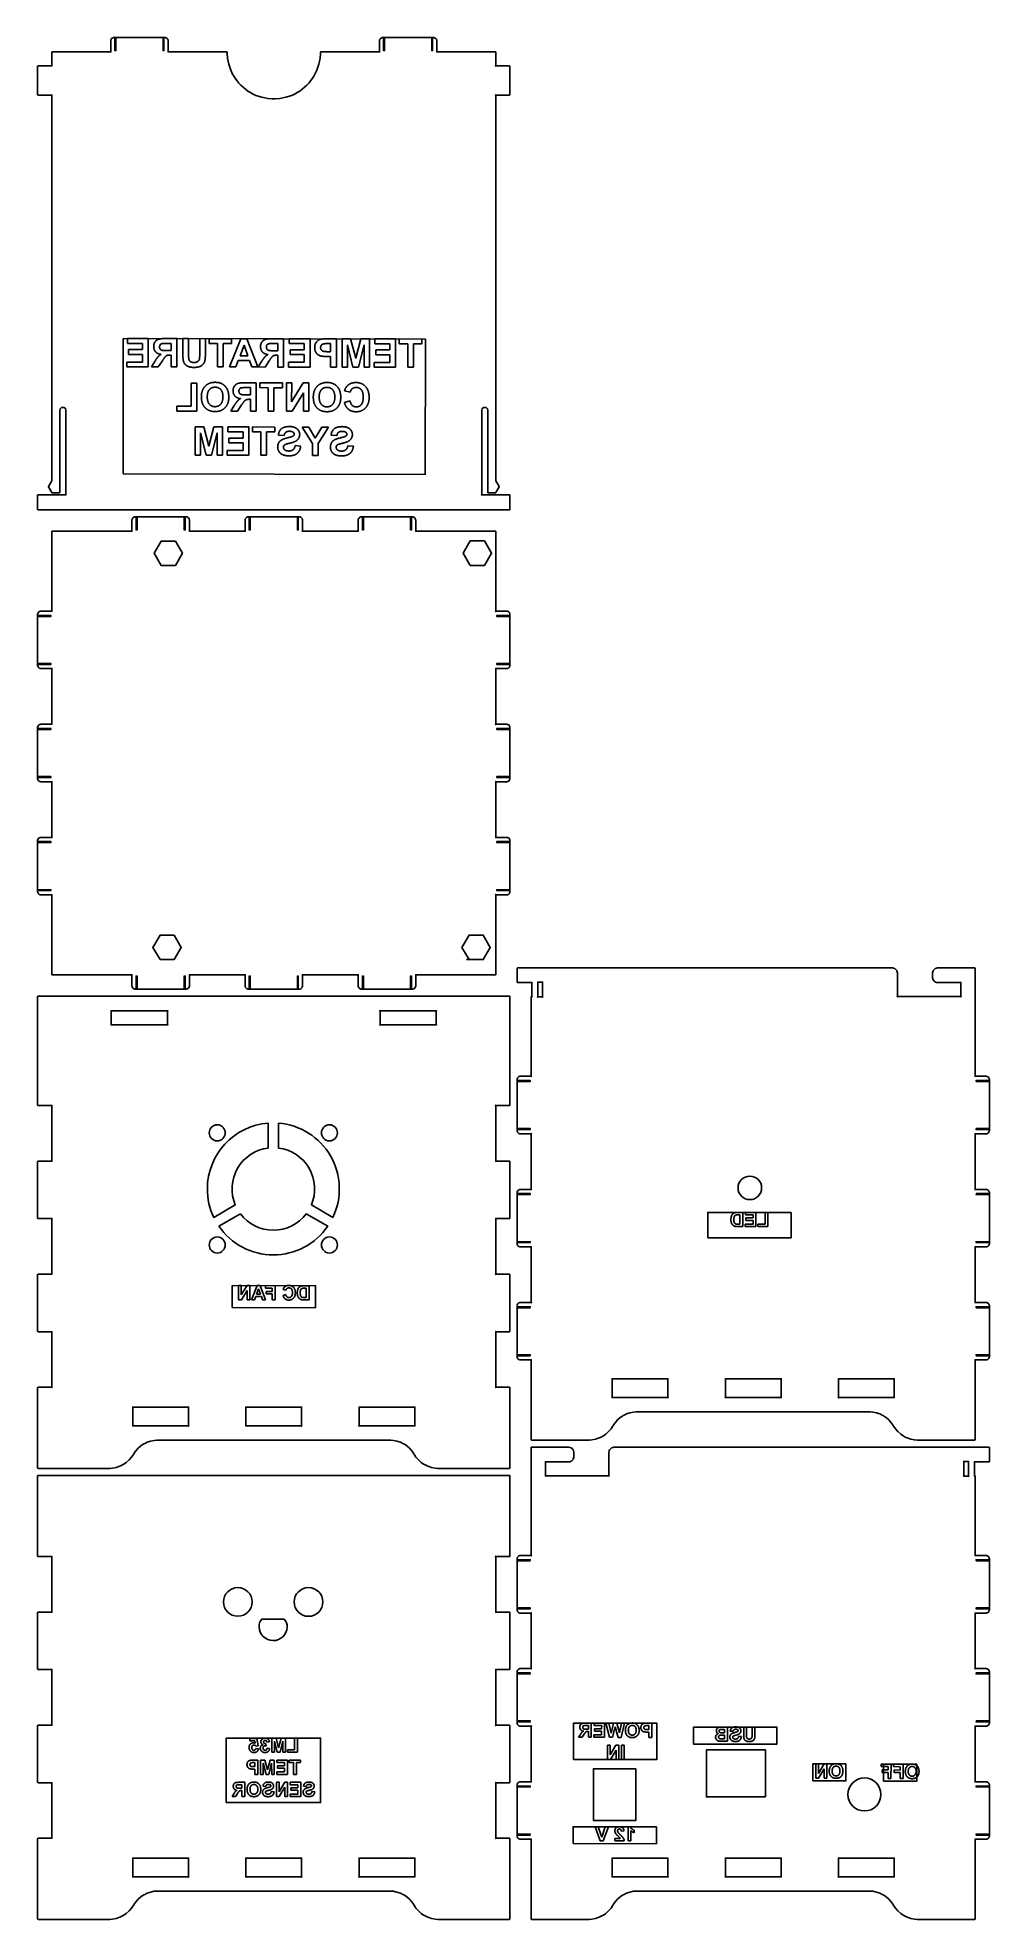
# Model space of a CAD drawing. Header units: millimetres. Extents: x 10 to 212, y 10 to 409.
import ezdxf

# ---------------------------------------------------------------- set-up
doc = ezdxf.new("R2010")
doc.units = ezdxf.units.MM
doc.layers.get('0').update_dxf_attribs({"linetype": 'CONTINUOUS'})

msp = doc.modelspace()

# ---------------------------------------------------------------- linework, layer by layer
for p, q in [((29.04, 345.45), (29.03, 344.43)), ((29.03, 344.43), (32.27, 344.43)), ((33.48, 345.44), (29.04, 345.45)), ((32.27, 344.43), (32.27, 343.1)), ((33.47, 339.44), (33.48, 345.44)), ((39.53, 345.43), (36.98, 345.44)), ((37.37, 344.42), (38.32, 344.42)), ((38.32, 344.42), (38.32, 342.9)), ((39.52, 339.43), (39.53, 345.43)), ((42.03, 345.43), (40.81, 345.43)), ((40.81, 345.43), (40.81, 342.28)), ((42.02, 342.11), (42.03, 345.43)), ((44.39, 345.43), (44.38, 342.18)), ((45.6, 345.42), (44.39, 345.43)), ((45.59, 342.22), (45.6, 345.42)), ((51.14, 345.41), (46.37, 345.42)), ((46.37, 345.42), (46.37, 344.41)), ((46.37, 344.41), (48.15, 344.4)), ((48.15, 344.4), (48.14, 339.42)), ((49.35, 339.42), (49.36, 344.4)), ((49.36, 344.4), (51.14, 344.4)), ((53.13, 345.41), (50.72, 339.42)), ((51.14, 344.4), (51.14, 345.41)), ((52.96, 341.79), (53.79, 344.01)), ((54.41, 345.41), (53.13, 345.41)), ((53.79, 344.01), (54.59, 341.78)), ((56.74, 339.41), (54.41, 345.41)), ((62.19, 345.4), (59.64, 345.4)), ((60.03, 344.39), (60.98, 344.38)), ((60.98, 344.38), (60.98, 342.86)), ((62.18, 339.4), (62.19, 345.4)), ((67.79, 345.39), (63.34, 345.4)), ((63.34, 345.4), (63.34, 344.38)), ((63.34, 344.38), (66.57, 344.37)), ((66.57, 344.37), (66.57, 343.04)), ((67.78, 339.39), (67.79, 345.39)), ((73.38, 345.38), (71.43, 345.38)), ((71.58, 344.37), (72.16, 344.37)), ((72.16, 344.37), (72.16, 342.66)), ((73.37, 339.38), (73.38, 345.38)), ((74.58, 345.38), (74.57, 339.38)), ((76.4, 345.37), (74.58, 345.38)), ((75.7, 339.38), (75.7, 344.1)), ((75.7, 344.1), (76.89, 339.37)), ((77.47, 341.28), (76.4, 345.37)), ((78.56, 345.37), (77.47, 341.28)), ((78.05, 339.37), (79.25, 344.09)), ((80.38, 345.37), (78.56, 345.37)), ((79.25, 344.09), (79.24, 339.37)), ((80.37, 339.37), (80.38, 345.37)), ((85.95, 345.36), (81.5, 345.37)), ((81.5, 345.37), (81.5, 344.35)), ((81.5, 344.35), (84.74, 344.35)), ((84.74, 344.35), (84.73, 343.02)), ((85.94, 339.36), (85.95, 345.36)), ((91.5, 345.35), (86.73, 345.36)), ((86.73, 345.36), (86.73, 344.34)), ((86.73, 344.34), (88.51, 344.34)), ((88.51, 344.34), (88.5, 339.36)), ((89.71, 339.35), (89.72, 344.34)), ((89.72, 344.34), (91.5, 344.34)), ((91.5, 344.34), (91.5, 345.35)), ((32.26, 340.46), (28.91, 340.46)), ((28.91, 340.46), (28.91, 339.45)), ((28.91, 339.45), (33.47, 339.44)), ((32.27, 343.1), (29.26, 343.1)), ((29.26, 343.1), (29.26, 342.09)), ((29.26, 342.09), (32.27, 342.09)), ((32.27, 342.09), (32.26, 340.46)), ((34.86, 340.61), (34.13, 339.44)), ((34.13, 339.44), (35.58, 339.44)), ((35.58, 339.44), (36.46, 340.74)), ((38.32, 342.9), (37.42, 342.9)), ((38.07, 341.94), (38.32, 341.94)), ((38.32, 341.94), (38.31, 339.43)), ((38.31, 339.43), (39.52, 339.43)), ((48.14, 339.42), (49.35, 339.42)), ((50.72, 339.42), (52.04, 339.41)), ((52.04, 339.41), (52.57, 340.78)), ((52.57, 340.78), (54.96, 340.77)), ((54.59, 341.78), (52.96, 341.79)), ((54.96, 340.77), (55.46, 339.41)), ((55.46, 339.41), (56.74, 339.41)), ((57.52, 340.57), (56.79, 339.41)), ((56.79, 339.41), (58.24, 339.4)), ((58.24, 339.4), (59.11, 340.71)), ((60.98, 342.86), (60.08, 342.86)), ((60.73, 341.9), (60.97, 341.9)), ((60.97, 341.9), (60.97, 339.4)), ((66.57, 340.4), (63.21, 340.41)), ((63.21, 340.41), (63.21, 339.4)), ((66.57, 343.04), (63.56, 343.05)), ((63.56, 343.05), (63.56, 342.04)), ((63.56, 342.04), (66.57, 342.03)), ((66.57, 342.03), (66.57, 340.4)), ((71.37, 341.65), (72.16, 341.64)), ((72.16, 342.66), (71.5, 342.66)), ((72.16, 341.64), (72.16, 339.38)), ((84.73, 340.37), (81.38, 340.38)), ((81.38, 340.38), (81.38, 339.37)), ((84.73, 343.02), (81.72, 343.02)), ((81.72, 343.02), (81.72, 342.01)), ((81.72, 342.01), (84.73, 342.01)), ((84.73, 342.01), (84.73, 340.37)), ((42.55, 336.01), (42.54, 331.07)), ((43.76, 336.01), (42.55, 336.01)), ((43.75, 330.06), (43.76, 336.01)), ((56.36, 336.04), (53.81, 336.05)), ((56.35, 330.04), (56.36, 336.04)), ((57.15, 336.04), (57.14, 335.03)), ((61.91, 336.03), (57.15, 336.04)), ((60.97, 339.4), (62.18, 339.4)), ((61.91, 335.02), (61.91, 336.03)), ((62.77, 336.03), (62.76, 330.03)), ((63.89, 336.03), (62.77, 336.03)), ((63.21, 339.4), (67.78, 339.39)), ((66.35, 336.03), (63.88, 332.02)), ((63.88, 332.02), (63.89, 336.03)), ((67.53, 336.02), (66.35, 336.03)), ((67.52, 330.02), (67.53, 336.02)), ((72.16, 339.38), (73.37, 339.38)), ((74.57, 339.38), (75.7, 339.38)), ((76.89, 339.37), (78.05, 339.37)), ((79.24, 339.37), (80.37, 339.37)), ((81.38, 339.37), (85.94, 339.36)), ((88.5, 339.36), (89.71, 339.35)), ((54.2, 335.03), (55.15, 335.03)), ((55.14, 333.51), (54.25, 333.51)), ((54.9, 332.55), (55.14, 332.55)), ((55.15, 335.03), (55.14, 333.51)), ((55.14, 332.55), (55.14, 330.04)), ((57.14, 335.03), (58.92, 335.02)), ((58.92, 335.02), (58.91, 330.04)), ((60.12, 330.04), (60.13, 335.02)), ((60.13, 335.02), (61.91, 335.02)), ((63.97, 330.03), (66.4, 333.94)), ((66.4, 333.94), (66.39, 330.03)), ((76.27, 332.22), (75.09, 331.85)), ((75.11, 334.36), (76.31, 334.07)), ((42.54, 331.07), (39.53, 331.08)), ((39.53, 331.08), (39.53, 330.07)), ((39.53, 330.07), (43.75, 330.06)), ((51.69, 331.22), (50.96, 330.05)), ((50.96, 330.05), (52.41, 330.05)), ((52.41, 330.05), (53.28, 331.35)), ((55.14, 330.04), (56.35, 330.04)), ((58.91, 330.04), (60.12, 330.04)), ((62.76, 330.03), (63.97, 330.03)), ((66.39, 330.03), (67.52, 330.02)), ((43.42, 326.7), (43.41, 320.7)), ((45.24, 326.7), (43.42, 326.7)), ((44.54, 320.7), (44.55, 325.42)), ((44.55, 325.42), (45.73, 320.69)), ((46.31, 322.6), (45.24, 326.7)), ((47.4, 326.69), (46.31, 322.6)), ((46.9, 320.69), (48.09, 325.41)), ((49.22, 326.69), (47.4, 326.69)), ((48.09, 325.41), (48.08, 320.69)), ((49.21, 320.69), (49.22, 326.69)), ((54.79, 326.68), (50.34, 326.69)), ((50.34, 326.69), (50.34, 325.67)), ((50.34, 325.67), (53.58, 325.67)), ((53.58, 324.34), (50.56, 324.34)), ((50.56, 324.34), (50.56, 323.33)), ((53.58, 325.67), (53.58, 324.34)), ((54.78, 320.68), (54.79, 326.68)), ((60.34, 326.67), (55.57, 326.68)), ((55.57, 326.68), (55.57, 325.66)), ((55.57, 325.66), (57.35, 325.66)), ((57.35, 325.66), (57.34, 320.68)), ((58.55, 320.67), (58.56, 325.66)), ((58.56, 325.66), (60.34, 325.66)), ((60.34, 325.66), (60.34, 326.67)), ((61.1, 324.96), (62.31, 324.9)), ((67.5, 326.66), (66.1, 326.66)), ((66.1, 326.66), (68.31, 323.18)), ((68.88, 324.28), (67.5, 326.66)), ((70.3, 326.66), (68.88, 324.28)), ((69.51, 323.18), (71.72, 326.65)), ((71.72, 326.65), (70.3, 326.66)), ((72.28, 324.94), (73.49, 324.88)), ((43.41, 320.7), (44.54, 320.7)), ((45.73, 320.69), (46.9, 320.69)), ((48.08, 320.69), (49.21, 320.69)), ((53.57, 321.69), (50.22, 321.7)), ((50.22, 321.7), (50.22, 320.69)), ((50.22, 320.69), (54.78, 320.68)), ((50.56, 323.33), (53.58, 323.33)), ((53.58, 323.33), (53.57, 321.69)), ((57.34, 320.68), (58.55, 320.67)), ((65.8, 322.61), (64.63, 322.73)), ((68.31, 323.18), (68.3, 320.66)), ((68.3, 320.66), (69.51, 320.66)), ((69.51, 320.66), (69.51, 323.18)), ((76.99, 322.6), (75.81, 322.71)), ((101.79, 297.3), (104.47, 297.3)), ((35.96, 213.65), (38.71, 213.65)), ((101.52, 213.66), (101, 213.66)), ((159.59, 160), (158.48, 160.01)), ((159.58, 157), (159.59, 160)), ((162.38, 160), (160.16, 160)), ((160.16, 160), (160.16, 159.49)), ((162.38, 157), (162.38, 160)), ((164.32, 159.97), (164.31, 157.5)), ((164.93, 159.97), (164.32, 159.97)), ((164.92, 156.99), (164.93, 159.97)), ((158.44, 157.01), (159.58, 157)), ((158.98, 157.51), (158.53, 157.51)), ((158.71, 159.5), (158.98, 159.5)), ((158.98, 159.5), (158.98, 157.51)), ((161.77, 157.5), (160.09, 157.51)), ((160.09, 157.51), (160.09, 157)), ((160.09, 157), (162.38, 157)), ((160.16, 159.49), (161.78, 159.49)), ((161.77, 158.83), (160.27, 158.83)), ((160.27, 158.83), (160.27, 158.32)), ((160.27, 158.32), (161.77, 158.32)), ((161.78, 159.49), (161.77, 158.83)), ((161.77, 158.32), (161.77, 157.5)), ((164.31, 157.5), (162.81, 157.5)), ((162.81, 157.5), (162.81, 157)), ((162.81, 157), (164.92, 156.99)), ((52.64, 144.49), (52.63, 141.49)), ((53.2, 144.49), (52.64, 144.49)), ((54.43, 144.49), (53.2, 142.49)), ((53.2, 142.49), (53.2, 144.49)), ((55.02, 144.48), (54.43, 144.49)), ((55.01, 141.48), (55.02, 144.48)), ((56.55, 144.48), (55.34, 141.48)), ((56.46, 142.67), (56.87, 143.78)), ((57.19, 144.48), (56.55, 144.48)), ((56.87, 143.78), (57.27, 142.67)), ((58.35, 141.48), (57.19, 144.48)), ((60.37, 144.47), (58.32, 144.48)), ((58.32, 144.48), (58.32, 143.97)), ((58.32, 143.97), (59.77, 143.97)), ((59.77, 143.97), (59.77, 143.26)), ((60.37, 141.47), (60.37, 144.47)), ((67.6, 144.45), (66.49, 144.46)), ((66.72, 143.95), (66.99, 143.95)), ((66.99, 143.95), (66.99, 141.96)), ((67.59, 141.45), (67.6, 144.45)), ((52.63, 141.49), (53.24, 141.49)), ((53.24, 141.49), (54.45, 143.44)), ((54.45, 143.44), (54.45, 141.49)), ((54.45, 141.49), (55.01, 141.48)), ((55.34, 141.48), (56, 141.48)), ((56, 141.48), (56.26, 142.16)), ((56.26, 142.16), (57.46, 142.16)), ((57.27, 142.67), (56.46, 142.67)), ((57.46, 142.16), (57.71, 141.48)), ((57.71, 141.48), (58.35, 141.48)), ((59.77, 143.26), (58.51, 143.26)), ((58.51, 143.26), (58.51, 142.75)), ((58.51, 142.75), (59.76, 142.75)), ((59.76, 142.75), (59.76, 141.47)), ((59.76, 141.47), (60.37, 141.47)), ((62.65, 142.57), (62.06, 142.38)), ((62.07, 143.64), (62.67, 143.5)), ((66.45, 141.46), (67.59, 141.45)), ((66.99, 141.96), (66.53, 141.96)), ((56.5, 48.41), (54.98, 48.41)), ((54.98, 48.41), (54.98, 47.87)), ((56.79, 46.85), (56.5, 48.41)), ((60.58, 48.45), (59.67, 48.45)), ((59.67, 48.45), (59.68, 45.45)), ((61.12, 46.41), (60.58, 48.45)), ((61.67, 48.45), (61.12, 46.41)), ((62.57, 48.45), (61.67, 48.45)), ((62.57, 45.45), (62.57, 48.45)), ((65.11, 48.43), (64.5, 48.43)), ((64.5, 48.43), (64.5, 45.96)), ((65.11, 45.46), (65.11, 48.43)), ((125.13, 49.22), (124.76, 48.64)), ((124.76, 48.64), (125.49, 48.64)), ((125.49, 48.64), (125.93, 49.29)), ((127.46, 51.63), (126.19, 51.63)), ((126.39, 51.13), (126.86, 51.13)), ((126.86, 50.36), (126.41, 50.37)), ((126.73, 49.89), (126.86, 49.89)), ((126.86, 49.89), (126.85, 48.63)), ((126.85, 48.63), (127.46, 48.63)), ((126.86, 51.13), (126.86, 50.36)), ((127.46, 48.63), (127.46, 51.63)), ((129.65, 49.13), (127.98, 49.14)), ((127.98, 49.14), (127.98, 48.63)), ((127.98, 48.63), (130.26, 48.63)), ((130.26, 51.63), (128.04, 51.63)), ((128.04, 51.63), (128.04, 51.12)), ((128.04, 51.12), (129.66, 51.12)), ((129.65, 50.46), (128.15, 50.46)), ((128.15, 50.46), (128.15, 49.95)), ((128.15, 49.95), (129.65, 49.95)), ((129.66, 51.12), (129.65, 50.46)), ((129.65, 49.95), (129.65, 49.13)), ((130.26, 48.63), (130.26, 51.63)), ((131.18, 51.63), (130.57, 51.63)), ((130.57, 51.63), (131.3, 48.63)), ((131.64, 49.53), (131.18, 51.63)), ((131.3, 48.63), (131.94, 48.63)), ((132.17, 51.63), (131.64, 49.53)), ((131.94, 48.63), (132.54, 50.87)), ((132.89, 51.62), (132.17, 51.63)), ((132.54, 50.87), (133.13, 48.62)), ((133.43, 49.56), (132.89, 51.62)), ((133.13, 48.62), (133.79, 48.62)), ((133.89, 51.62), (133.43, 49.56)), ((133.79, 48.62), (134.51, 51.62)), ((134.51, 51.62), (133.89, 51.62)), ((139.27, 49.75), (139.66, 49.75)), ((140.27, 51.61), (139.3, 51.62)), ((139.67, 50.26), (139.33, 50.26)), ((139.37, 51.11), (139.67, 51.11)), ((139.66, 49.75), (139.66, 48.62)), ((139.66, 48.62), (140.27, 48.61)), ((139.67, 51.11), (139.67, 50.26)), ((140.27, 48.61), (140.27, 51.61)), ((156.34, 50.8), (155.14, 50.8)), ((155.74, 48.3), (155.18, 48.3)), ((155.25, 49.1), (155.74, 49.1)), ((155.74, 49.6), (155.34, 49.6)), ((155.39, 50.3), (155.74, 50.3)), ((155.74, 50.3), (155.74, 49.6)), ((155.74, 49.1), (155.74, 48.3)), ((156.34, 47.8), (156.34, 50.8)), ((156.94, 49.94), (157.55, 49.91)), ((159.29, 48.77), (158.7, 48.83)), ((160.38, 50.79), (159.78, 50.79)), ((159.78, 50.79), (159.78, 49.22)), ((160.38, 49.13), (160.38, 50.79)), ((161.57, 50.79), (161.56, 49.17)), ((162.17, 50.79), (161.57, 50.79)), ((162.17, 49.19), (162.17, 50.79)), ((54.98, 47.87), (56.06, 47.87)), ((56.06, 47.87), (56.15, 47.36)), ((56.86, 46.22), (56.29, 46.28)), ((56.33, 46.78), (56.79, 46.85)), ((58.48, 46.8), (58.42, 47.27)), ((58.65, 47.59), (59.18, 47.68)), ((59.22, 46.25), (58.67, 46.32)), ((59.68, 45.45), (60.24, 45.45)), ((60.24, 45.45), (60.24, 47.81)), ((60.24, 47.81), (60.83, 45.45)), ((60.83, 45.45), (61.42, 45.45)), ((61.42, 45.45), (62.01, 47.82)), ((62.01, 47.82), (62.01, 45.45)), ((62.01, 45.45), (62.57, 45.45)), ((64.5, 45.96), (63, 45.96)), ((63, 45.96), (63, 45.45)), ((63, 45.45), (65.11, 45.46)), ((131.46, 46.94), (130.89, 46.95)), ((130.89, 46.95), (130.89, 43.95)), ((130.89, 43.95), (131.5, 43.94)), ((132.69, 46.94), (131.45, 44.94)), ((131.45, 44.94), (131.46, 46.94)), ((131.5, 43.94), (132.71, 45.9)), ((133.27, 46.94), (132.69, 46.94)), ((132.71, 45.9), (132.71, 43.94)), ((132.71, 43.94), (133.27, 43.94)), ((133.27, 43.94), (133.27, 46.94)), ((133.86, 46.94), (133.85, 43.94)), ((133.85, 43.94), (134.46, 43.94)), ((134.46, 46.94), (133.86, 46.94)), ((134.46, 43.94), (134.46, 46.94)), ((155.32, 47.8), (156.34, 47.8)), ((55.71, 41.9), (56.1, 41.9)), ((56.71, 43.77), (55.74, 43.77)), ((56.1, 42.41), (55.77, 42.41)), ((55.81, 43.26), (56.1, 43.26)), ((56.1, 43.26), (56.1, 42.41)), ((56.1, 41.9), (56.1, 40.77)), ((56.1, 40.77), (56.71, 40.77)), ((56.71, 40.77), (56.71, 43.77)), ((58.22, 43.77), (57.31, 43.77)), ((57.31, 43.77), (57.31, 40.77)), ((57.31, 40.77), (57.87, 40.77)), ((57.87, 40.77), (57.87, 43.13)), ((57.87, 43.13), (58.47, 40.77)), ((58.76, 41.72), (58.22, 43.77)), ((58.47, 40.77), (59.05, 40.77)), ((59.3, 43.77), (58.76, 41.72)), ((59.05, 40.77), (59.64, 43.13)), ((60.21, 43.77), (59.3, 43.77)), ((59.64, 43.13), (59.65, 40.77)), ((59.65, 40.77), (60.21, 40.77)), ((60.21, 40.77), (60.21, 43.77)), ((62.39, 41.28), (60.71, 41.28)), ((60.71, 41.28), (60.71, 40.77)), ((60.71, 40.77), (63, 40.77)), ((62.99, 43.77), (60.77, 43.77)), ((60.77, 43.77), (60.77, 43.26)), ((60.77, 43.26), (62.39, 43.26)), ((62.39, 42.6), (60.88, 42.6)), ((60.88, 42.6), (60.88, 42.09)), ((60.88, 42.09), (62.39, 42.09)), ((62.39, 43.26), (62.39, 42.6)), ((62.39, 42.09), (62.39, 41.28)), ((63, 40.77), (62.99, 43.77)), ((65.77, 43.77), (63.38, 43.77)), ((63.38, 43.77), (63.38, 43.27)), ((63.38, 43.27), (64.27, 43.27)), ((64.27, 43.27), (64.27, 40.77)), ((64.27, 40.77), (64.88, 40.77)), ((64.88, 40.77), (64.88, 43.27)), ((64.88, 43.27), (65.77, 43.27)), ((65.77, 43.27), (65.77, 43.77)), ((175.07, 42.99), (175.06, 39.99)), ((175.06, 39.99), (175.67, 39.99)), ((175.63, 42.99), (175.07, 42.99)), ((175.63, 40.98), (175.63, 42.99)), ((176.86, 42.98), (175.63, 40.98)), ((175.67, 39.99), (176.89, 41.94)), ((177.45, 42.98), (176.86, 42.98)), ((176.89, 41.94), (176.88, 39.98)), ((176.88, 39.98), (177.44, 39.98)), ((177.44, 39.98), (177.45, 42.98)), ((191.04, 42.91), (188.98, 42.92)), ((188.98, 42.92), (188.98, 42.41)), ((188.98, 42.41), (190.43, 42.41)), ((189.18, 41.7), (189.17, 41.2)), ((189.17, 41.2), (190.43, 41.19)), ((190.43, 41.7), (189.18, 41.7)), ((190.43, 41.19), (190.42, 39.92)), ((190.43, 42.41), (190.43, 41.7)), ((191.03, 39.91), (191.04, 42.91)), ((193.6, 42.91), (191.54, 42.91)), ((191.54, 42.91), (191.54, 42.41)), ((191.54, 42.41), (192.99, 42.4)), ((191.74, 41.7), (191.73, 41.19)), ((191.73, 41.19), (192.99, 41.18)), ((192.99, 41.69), (191.74, 41.7)), ((192.99, 41.18), (192.98, 39.91)), ((192.99, 42.4), (192.99, 41.69)), ((193.59, 39.91), (193.6, 42.91)), ((51.62, 36.67), (51.25, 36.08)), ((51.25, 36.08), (51.98, 36.08)), ((51.98, 36.08), (52.41, 36.74)), ((53.95, 39.08), (52.67, 39.08)), ((52.87, 38.58), (53.34, 38.58)), ((53.34, 37.82), (52.9, 37.82)), ((53.22, 37.34), (53.34, 37.34)), ((53.34, 38.58), (53.34, 37.82)), ((53.34, 37.34), (53.34, 36.08)), ((53.34, 36.08), (53.95, 36.08)), ((53.95, 36.08), (53.95, 39.08)), ((57.81, 38.23), (58.41, 38.2)), ((60.16, 37.06), (59.57, 37.12)), ((61.21, 39.09), (60.65, 39.09)), ((60.65, 39.09), (60.65, 36.09)), ((60.65, 36.09), (61.26, 36.09)), ((62.44, 39.09), (61.21, 37.09)), ((61.21, 37.09), (61.21, 39.09)), ((61.26, 36.09), (62.46, 38.05)), ((63.03, 39.09), (62.44, 39.09)), ((62.46, 38.05), (62.47, 36.09)), ((62.47, 36.09), (63.03, 36.09)), ((63.03, 36.09), (63.03, 39.09)), ((65.22, 36.6), (63.55, 36.6)), ((63.55, 36.6), (63.55, 36.09)), ((63.55, 36.09), (65.83, 36.09)), ((65.83, 39.09), (63.6, 39.09)), ((63.6, 39.09), (63.6, 38.58)), ((63.6, 38.58), (65.22, 38.58)), ((65.22, 37.92), (63.72, 37.92)), ((63.72, 37.92), (63.72, 37.41)), ((63.72, 37.41), (65.22, 37.41)), ((65.22, 38.58), (65.22, 37.92)), ((65.22, 37.41), (65.22, 36.6)), ((65.83, 36.09), (65.83, 39.09)), ((66.42, 38.23), (67.03, 38.21)), ((68.78, 37.07), (68.19, 37.13)), ((190.42, 39.92), (191.03, 39.91)), ((192.98, 39.91), (193.59, 39.91)), ((128.93, 29.66), (128.28, 29.66)), ((128.28, 29.66), (129.35, 26.66)), ((129.66, 27.44), (128.93, 29.66)), ((130.42, 29.66), (129.66, 27.44)), ((130, 26.66), (131.08, 29.65)), ((131.08, 29.65), (130.42, 29.66)), ((133.82, 28.72), (134.4, 28.77)), ((135.72, 29.66), (135.25, 29.66)), ((135.25, 29.66), (135.25, 26.65)), ((135.82, 26.64), (135.82, 28.81)), ((136.57, 28.37), (136.57, 28.9)), ((129.35, 26.66), (130, 26.66)), ((132.44, 27.19), (132.44, 26.65)), ((133.59, 27.18), (132.44, 27.19)), ((132.44, 26.65), (134.46, 26.65)), ((135.25, 26.65), (135.82, 26.64))]:
    msp.add_line(p, q)
for points in [[(14.7, 312.8), (14.7, 330.2), (14.7, 330.28), (14.77, 330.5), (14.79, 330.53), (14.8, 330.55), (14.89, 330.66), (15, 330.75), (15.02, 330.76), (15.05, 330.78), (15.27, 330.85), (15.35, 330.85), (15.43, 330.85), (15.65, 330.78), (15.68, 330.76), (15.7, 330.75), (15.81, 330.66), (15.9, 330.55), (15.91, 330.53), (15.93, 330.5), (16, 330.28), (16, 330.2), (16, 312.3), (16.01, 312.3), (16.04, 312.29), (16.04, 312.26), (16.01, 312.26), (16, 312.29), (16, 312.3), (10.1, 312.3), (10.08, 312.3), (10.03, 312.27), (10, 312.22), (10, 312.2), (10, 309.2), (10, 309.18), (10.03, 309.13), (10.08, 309.1), (10.1, 309.1), (13.1, 309.1), (107.1, 309.1), (110.1, 309.1), (110.12, 309.1), (110.17, 309.13), (110.2, 309.18), (110.2, 309.2), (110.2, 312.2), (110.2, 312.22), (110.17, 312.27), (110.12, 312.3), (110.1, 312.3), (104.2, 312.3), (104.2, 312.29), (104.19, 312.26), (104.16, 312.26), (104.16, 312.29), (104.19, 312.3), (104.2, 312.3), (104.2, 330.2), (104.2, 330.28), (104.27, 330.5), (104.29, 330.53), (104.3, 330.55), (104.39, 330.66), (104.5, 330.75), (104.52, 330.76), (104.55, 330.78), (104.78, 330.85), (104.85, 330.85), (104.93, 330.85), (105.15, 330.78), (105.17, 330.76), (105.2, 330.75), (105.31, 330.66), (105.4, 330.55), (105.41, 330.53), (105.43, 330.5), (105.5, 330.28), (105.5, 330.2), (105.5, 312.8), (105.5, 312.78), (105.53, 312.73), (105.58, 312.7), (105.6, 312.7), (107.1, 312.7), (107.12, 312.7), (107.18, 312.74), (107.19, 312.75), (107.88, 313.95), (107.88, 313.96), (107.88, 314.04), (107.88, 314.05), (107.2, 315.23), (107.19, 315.23), (107.2, 315.23), (107.2, 315.23), (107.2, 397.1), (110.1, 397.1), (110.12, 397.1), (110.17, 397.13), (110.2, 397.19), (110.2, 397.2), (110.2, 403.2), (110.2, 403.22), (110.17, 403.27), (110.12, 403.3), (110.1, 403.3), (107.2, 403.3), (107.2, 403.29), (107.19, 403.26), (107.16, 403.26), (107.16, 403.29), (107.19, 403.3), (107.2, 403.3), (107.2, 406.2), (107.2, 406.22), (107.17, 406.27), (107.12, 406.3), (107.1, 406.3), (94.7, 406.3), (94.7, 408.6), (94.7, 408.64), (94.68, 408.78), (94.62, 408.92), (94.61, 408.95), (94.59, 408.98), (94.49, 409.1), (94.38, 409.19), (94.35, 409.21), (94.32, 409.22), (94.18, 409.28), (94.04, 409.3), (94, 409.3), (93.7, 409.3), (93.72, 409.3), (93.77, 409.27), (93.8, 409.22), (93.8, 409.2), (93.8, 406.5), (93.8, 406.51), (93.79, 406.55), (93.79, 406.55), (93.78, 406.56), (93.75, 406.58), (93.75, 406.59), (93.75, 406.59), (93.71, 406.6), (93.7, 406.6), (93.69, 406.6), (93.65, 406.59), (93.65, 406.59), (93.65, 406.58), (93.61, 406.56), (93.61, 406.55), (93.61, 406.55), (93.6, 406.51), (93.6, 406.5), (93.6, 409.2), (93.6, 409.22), (93.63, 409.27), (93.68, 409.3), (93.7, 409.3), (83.5, 409.3), (83.2, 409.3), (83.11, 409.3), (82.88, 409.22), (82.85, 409.21), (82.82, 409.19), (82.7, 409.1), (82.61, 408.98), (82.59, 408.95), (82.58, 408.92), (82.5, 408.68), (82.5, 408.6), (82.5, 406.3), (82.51, 406.3), (82.54, 406.29), (82.54, 406.26), (82.51, 406.26), (82.5, 406.29), (82.5, 406.3), (70.1, 406.3), (70.08, 406.3), (70.03, 406.27), (70, 406.22), (70, 406.2), (70, 405.88), (69.91, 404.91), (69.66, 403.64), (69.25, 402.41), (68.83, 401.53), (68.67, 401.25), (68.59, 401.11), (68.33, 400.7), (67.95, 400.17), (67.54, 399.67), (67.1, 399.2), (66.63, 398.76), (66.13, 398.35), (65.6, 397.97), (65.19, 397.71), (65.05, 397.63), (64.77, 397.46), (63.89, 397.05), (62.66, 396.64), (61.39, 396.38), (60.42, 396.3), (60.1, 396.3), (59.78, 396.3), (58.8, 396.38), (57.54, 396.64), (56.31, 397.05), (55.43, 397.46), (55.15, 397.63), (55.01, 397.71), (54.6, 397.97), (54.07, 398.35), (53.57, 398.76), (53.1, 399.2), (52.66, 399.67), (52.25, 400.17), (51.87, 400.7), (51.61, 401.11), (51.53, 401.25), (51.36, 401.53), (50.95, 402.41), (50.54, 403.64), (50.28, 404.91), (50.2, 405.88), (50.2, 406.2), (50.2, 406.22), (50.17, 406.27), (50.12, 406.3), (50.1, 406.3), (37.7, 406.3), (37.7, 406.29), (37.69, 406.26), (37.66, 406.26), (37.66, 406.29), (37.69, 406.3), (37.7, 406.3), (37.7, 408.6), (37.7, 408.64), (37.68, 408.78), (37.62, 408.92), (37.61, 408.95), (37.59, 408.98), (37.49, 409.1), (37.38, 409.19), (37.35, 409.21), (37.32, 409.22), (37.08, 409.3), (37, 409.3), (36.7, 409.3), (36.72, 409.3), (36.77, 409.27), (36.8, 409.22), (36.8, 409.2), (36.8, 406.5), (36.8, 406.51), (36.79, 406.55), (36.79, 406.55), (36.78, 406.56), (36.75, 406.58), (36.75, 406.59), (36.75, 406.59), (36.71, 406.6), (36.7, 406.6), (36.69, 406.6), (36.65, 406.59), (36.65, 406.59), (36.65, 406.58), (36.61, 406.56), (36.61, 406.55), (36.61, 406.55), (36.6, 406.51), (36.6, 406.5), (36.6, 409.2), (36.6, 409.22), (36.63, 409.27), (36.68, 409.3), (36.7, 409.3), (26.5, 409.3), (26.52, 409.3), (26.57, 409.27), (26.6, 409.22), (26.6, 409.2), (26.6, 406.5), (26.6, 406.51), (26.59, 406.55), (26.59, 406.55), (26.58, 406.56), (26.55, 406.58), (26.55, 406.59), (26.55, 406.59), (26.51, 406.6), (26.5, 406.6), (26.49, 406.6), (26.45, 406.59), (26.45, 406.59), (26.45, 406.58), (26.41, 406.56), (26.41, 406.55), (26.41, 406.55), (26.4, 406.51), (26.4, 406.5), (26.4, 409.2), (26.4, 409.22), (26.43, 409.27), (26.48, 409.3), (26.5, 409.3), (26.2, 409.3), (26.11, 409.3), (25.88, 409.22), (25.85, 409.21), (25.82, 409.19), (25.7, 409.1), (25.61, 408.98), (25.59, 408.95), (25.58, 408.92), (25.52, 408.78), (25.5, 408.64), (25.5, 408.6), (25.5, 406.3), (25.51, 406.3), (25.54, 406.29), (25.54, 406.26), (25.51, 406.26), (25.5, 406.29), (25.5, 406.3), (13.1, 406.3), (13.08, 406.3), (13.03, 406.27), (13, 406.22), (13, 406.2), (13, 403.3), (10.1, 403.3), (10.08, 403.3), (10.03, 403.27), (10, 403.22), (10, 403.2), (10, 397.2), (10, 397.19), (10.03, 397.13), (10.08, 397.1), (10.1, 397.1), (13, 397.1), (13, 397.11), (13.01, 397.14), (13.04, 397.14), (13.04, 397.12), (13.01, 397.1), (13, 397.1), (13, 315.23), (12.32, 314.05), (12.32, 314.04), (12.32, 313.96), (12.32, 313.95), (13.01, 312.75), (13.02, 312.74), (13.08, 312.7), (13.1, 312.7), (14.6, 312.7), (14.62, 312.7), (14.67, 312.73), (14.7, 312.78)], [(83.43, 409.27), (83.4, 409.22), (83.4, 409.2), (83.4, 406.5), (83.4, 406.51), (83.41, 406.55), (83.41, 406.55), (83.41, 406.56), (83.45, 406.58), (83.45, 406.59), (83.45, 406.59), (83.49, 406.6), (83.5, 406.6), (83.51, 406.6), (83.55, 406.59), (83.55, 406.59), (83.55, 406.58), (83.58, 406.56), (83.59, 406.55), (83.59, 406.55), (83.6, 406.51), (83.6, 406.5), (83.6, 409.2), (83.6, 409.22), (83.57, 409.27), (83.52, 409.3), (83.5, 409.3), (83.48, 409.3)], [(13.01, 403.3), (13, 403.3), (13, 403.29), (13.01, 403.26), (13.04, 403.26), (13.04, 403.29)], [(94.7, 406.3), (94.69, 406.3), (94.66, 406.29), (94.66, 406.26), (94.68, 406.26), (94.7, 406.29)], [(107.19, 397.1), (107.2, 397.1), (107.2, 397.11), (107.19, 397.14), (107.16, 397.14), (107.16, 397.12)], [(28.11, 316.72), (92.22, 316.61), (92.27, 345.35), (28.15, 345.45)], [(13, 315.23), (13, 315.23), (13, 315.23)], [(65.68, 307.58), (65.54, 307.6), (65.5, 307.6), (65.2, 307.6), (55, 307.6), (55.02, 307.6), (55.07, 307.57), (55.1, 307.52), (55.1, 307.5), (55.1, 304.8), (55.1, 304.81), (55.09, 304.85), (55.09, 304.85), (55.08, 304.85), (55.05, 304.88), (55.05, 304.89), (55.05, 304.89), (55.01, 304.9), (55, 304.9), (54.99, 304.9), (54.95, 304.89), (54.95, 304.89), (54.95, 304.88), (54.91, 304.85), (54.91, 304.85), (54.91, 304.85), (54.9, 304.81), (54.9, 304.8), (54.9, 307.5), (54.9, 307.52), (54.93, 307.57), (54.98, 307.6), (55, 307.6), (54.7, 307.6), (54.65, 307.6), (54.52, 307.58), (54.38, 307.52), (54.35, 307.51), (54.32, 307.49), (54.21, 307.39), (54.11, 307.28), (54.09, 307.25), (54.08, 307.22), (54.02, 307.08), (54, 306.95), (54, 306.9), (54, 304.6), (54, 304.59), (54.01, 304.56), (54.04, 304.56), (54.04, 304.59), (54.01, 304.6), (54, 304.6), (42.2, 304.6), (42.2, 306.9), (42.2, 306.95), (42.17, 307.08), (42.12, 307.22), (42.11, 307.25), (42.09, 307.28), (41.99, 307.39), (41.88, 307.49), (41.85, 307.51), (41.82, 307.52), (41.68, 307.58), (41.54, 307.6), (41.5, 307.6), (41.2, 307.6), (31, 307.6), (30.7, 307.6), (30.65, 307.6), (30.52, 307.58), (30.38, 307.52), (30.35, 307.51), (30.32, 307.49), (30.21, 307.39), (30.11, 307.28), (30.09, 307.25), (30.08, 307.22), (30.02, 307.08), (30, 306.95), (30, 306.9), (30, 304.6), (30, 304.59), (30.01, 304.56), (30.04, 304.56), (30.04, 304.59), (30.01, 304.6), (30, 304.6), (13.1, 304.6), (13.08, 304.6), (13.03, 304.57), (13, 304.52), (13, 304.5), (13, 287.6), (10.7, 287.6), (10.61, 287.6), (10.38, 287.52), (10.35, 287.51), (10.32, 287.49), (10.2, 287.39), (10.11, 287.28), (10.09, 287.25), (10.08, 287.23), (10, 286.98), (10, 286.9), (10, 286.6), (10, 286.58), (10.03, 286.53), (10.08, 286.5), (10.1, 286.5), (12.8, 286.5), (12.79, 286.5), (12.75, 286.51), (12.75, 286.51), (12.75, 286.52), (12.72, 286.55), (12.71, 286.55), (12.71, 286.56), (12.7, 286.59), (12.7, 286.6), (12.7, 286.61), (12.71, 286.65), (12.71, 286.65), (12.72, 286.65), (12.75, 286.69), (12.75, 286.69), (12.75, 286.69), (12.79, 286.7), (12.8, 286.7), (10.1, 286.7), (10.08, 286.7), (10.03, 286.67), (10, 286.62), (10, 286.6), (10, 276.4), (10, 276.1), (10, 276.06), (10.02, 275.92), (10.08, 275.78), (10.09, 275.75), (10.11, 275.72), (10.2, 275.61), (10.32, 275.51), (10.35, 275.49), (10.38, 275.48), (10.52, 275.42), (10.65, 275.4), (10.7, 275.4), (13, 275.4), (13, 263.6), (13, 263.59), (13.01, 263.56), (13.04, 263.56), (13.04, 263.59), (13.01, 263.6), (13, 263.6), (10.7, 263.6), (10.65, 263.6), (10.52, 263.58), (10.38, 263.52), (10.35, 263.51), (10.32, 263.49), (10.2, 263.4), (10.11, 263.28), (10.09, 263.25), (10.08, 263.22), (10, 262.98), (10, 262.9), (10, 262.6), (10, 262.62), (10.03, 262.67), (10.08, 262.7), (10.1, 262.7), (12.8, 262.7), (12.79, 262.7), (12.75, 262.69), (12.75, 262.69), (12.75, 262.68), (12.72, 262.65), (12.71, 262.65), (12.71, 262.65), (12.7, 262.61), (12.7, 262.6), (12.7, 262.59), (12.71, 262.55), (12.71, 262.55), (12.72, 262.55), (12.75, 262.52), (12.75, 262.51), (12.75, 262.51), (12.79, 262.5), (12.8, 262.5), (10.1, 262.5), (10.08, 262.5), (10.03, 262.53), (10, 262.58), (10, 262.6), (10, 252.4), (10, 252.1), (10, 252.01), (10.08, 251.78), (10.09, 251.75), (10.11, 251.72), (10.2, 251.6), (10.32, 251.51), (10.35, 251.49), (10.38, 251.48), (10.52, 251.42), (10.65, 251.4), (10.7, 251.4), (13, 251.4), (13.01, 251.4), (13.04, 251.42), (13.04, 251.44), (13.01, 251.44), (13, 251.41), (13, 251.4), (13, 239.6), (13.01, 239.6), (13.04, 239.59), (13.04, 239.56), (13.01, 239.56), (13, 239.59), (13, 239.6), (10.7, 239.6), (10.61, 239.6), (10.38, 239.52), (10.35, 239.51), (10.32, 239.49), (10.2, 239.4), (10.11, 239.28), (10.09, 239.25), (10.08, 239.22), (10, 238.98), (10, 238.9), (10, 238.6), (10, 228.4), (10, 228.38), (10.03, 228.33), (10.08, 228.3), (10.1, 228.3), (12.8, 228.3), (12.79, 228.3), (12.75, 228.31), (12.75, 228.31), (12.75, 228.32), (12.72, 228.35), (12.71, 228.35), (12.71, 228.35), (12.7, 228.39), (12.7, 228.4), (12.7, 228.41), (12.71, 228.45), (12.71, 228.45), (12.72, 228.45), (12.75, 228.49), (12.75, 228.49), (12.75, 228.49), (12.79, 228.5), (12.8, 228.5), (10.1, 228.5), (10.08, 228.5), (10.03, 228.47), (10, 228.42), (10, 228.4), (10, 228.1), (10, 228.06), (10.02, 227.92), (10.08, 227.78), (10.09, 227.75), (10.11, 227.72), (10.2, 227.61), (10.32, 227.51), (10.35, 227.49), (10.38, 227.48), (10.52, 227.43), (10.65, 227.4), (10.7, 227.4), (13, 227.4), (13, 227.41), (13.01, 227.44), (13.04, 227.44), (13.04, 227.42), (13.01, 227.4), (13, 227.4), (13, 210.5), (13, 210.48), (13.03, 210.43), (13.08, 210.4), (13.1, 210.4), (30, 210.4), (30.01, 210.4), (30.04, 210.41), (30.04, 210.44), (30.01, 210.44), (30, 210.41), (30, 210.4), (30, 208.1), (30, 208.06), (30.02, 207.92), (30.08, 207.78), (30.09, 207.75), (30.11, 207.72), (30.21, 207.61), (30.32, 207.51), (30.35, 207.49), (30.38, 207.48), (30.52, 207.43), (30.65, 207.4), (30.7, 207.4), (31, 207.4), (41.2, 207.4), (41.18, 207.4), (41.13, 207.43), (41.1, 207.48), (41.1, 207.5), (41.1, 210.2), (41.1, 210.19), (41.11, 210.15), (41.11, 210.15), (41.12, 210.15), (41.15, 210.12), (41.15, 210.11), (41.15, 210.11), (41.19, 210.1), (41.2, 210.1), (41.21, 210.1), (41.25, 210.11), (41.25, 210.11), (41.25, 210.12), (41.28, 210.15), (41.29, 210.15), (41.29, 210.15), (41.3, 210.19), (41.3, 210.2), (41.3, 207.5), (41.3, 207.48), (41.27, 207.43), (41.22, 207.4), (41.2, 207.4), (41.5, 207.4), (41.54, 207.4), (41.68, 207.43), (41.82, 207.48), (41.85, 207.49), (41.88, 207.51), (41.99, 207.61), (42.09, 207.72), (42.11, 207.75), (42.12, 207.78), (42.2, 208.02), (42.2, 208.1), (42.2, 210.4), (54, 210.4), (54, 210.41), (54.01, 210.44), (54.04, 210.44), (54.04, 210.41), (54.01, 210.4), (54, 210.4), (54, 208.1), (54, 208.06), (54.02, 207.92), (54.08, 207.78), (54.09, 207.75), (54.11, 207.72), (54.21, 207.61), (54.32, 207.51), (54.35, 207.49), (54.38, 207.48), (54.52, 207.43), (54.65, 207.4), (54.7, 207.4), (55, 207.4), (54.98, 207.4), (54.93, 207.43), (54.9, 207.48), (54.9, 207.5), (54.9, 210.2), (54.9, 210.19), (54.91, 210.15), (54.91, 210.15), (54.91, 210.15), (54.95, 210.12), (54.95, 210.11), (54.95, 210.11), (54.99, 210.1), (55, 210.1), (55.01, 210.1), (55.05, 210.11), (55.05, 210.11), (55.05, 210.12), (55.08, 210.15), (55.09, 210.15), (55.09, 210.15), (55.1, 210.19), (55.1, 210.2), (55.1, 207.5), (55.1, 207.48), (55.07, 207.43), (55.02, 207.4), (55, 207.4), (65.2, 207.4), (65.18, 207.4), (65.13, 207.43), (65.1, 207.48), (65.1, 207.5), (65.1, 210.2), (65.1, 210.19), (65.11, 210.15), (65.11, 210.15), (65.11, 210.15), (65.15, 210.12), (65.15, 210.11), (65.15, 210.11), (65.19, 210.1), (65.2, 210.1), (65.21, 210.1), (65.25, 210.11), (65.25, 210.11), (65.25, 210.12), (65.28, 210.15), (65.29, 210.15), (65.29, 210.15), (65.3, 210.19), (65.3, 210.2), (65.3, 207.5), (65.3, 207.48), (65.27, 207.43), (65.22, 207.4), (65.2, 207.4), (65.5, 207.4), (65.59, 207.4), (65.82, 207.48), (65.85, 207.49), (65.88, 207.51), (65.99, 207.61), (66.09, 207.72), (66.11, 207.75), (66.12, 207.78), (66.2, 208.02), (66.2, 208.1), (66.2, 210.4), (78, 210.4), (78, 210.41), (78.01, 210.44), (78.04, 210.44), (78.04, 210.41), (78.01, 210.4), (78, 210.4), (78, 208.1), (78, 208.06), (78.02, 207.92), (78.08, 207.78), (78.09, 207.75), (78.11, 207.72), (78.21, 207.61), (78.32, 207.51), (78.35, 207.49), (78.38, 207.48), (78.52, 207.43), (78.65, 207.4), (78.7, 207.4), (79, 207.4), (79.02, 207.4), (79.07, 207.43), (79.1, 207.48), (79.1, 207.5), (79.1, 210.2), (79.1, 210.19), (79.09, 210.15), (79.09, 210.15), (79.08, 210.15), (79.05, 210.12), (79.05, 210.11), (79.05, 210.11), (79.01, 210.1), (79, 210.1), (78.99, 210.1), (78.95, 210.11), (78.95, 210.11), (78.95, 210.12), (78.91, 210.15), (78.91, 210.15), (78.91, 210.15), (78.9, 210.19), (78.9, 210.2), (78.9, 207.5), (78.9, 207.48), (78.93, 207.43), (78.98, 207.4), (79, 207.4), (89.2, 207.4), (89.5, 207.4), (89.59, 207.4), (89.82, 207.48), (89.85, 207.49), (89.88, 207.51), (89.99, 207.61), (90.09, 207.72), (90.11, 207.75), (90.12, 207.78), (90.2, 208.02), (90.2, 208.1), (90.2, 210.4), (90.19, 210.4), (90.16, 210.41), (90.16, 210.44), (90.18, 210.44), (90.2, 210.41), (90.2, 210.4), (107.1, 210.4), (107.12, 210.4), (107.17, 210.43), (107.2, 210.48), (107.2, 210.5), (107.2, 227.4), (109.5, 227.4), (109.55, 227.4), (109.68, 227.43), (109.82, 227.48), (109.85, 227.49), (109.88, 227.51), (110, 227.61), (110.09, 227.72), (110.11, 227.75), (110.12, 227.78), (110.18, 227.92), (110.2, 228.06), (110.2, 228.1), (110.2, 228.4), (110.2, 238.6), (110.2, 238.58), (110.17, 238.53), (110.12, 238.5), (110.1, 238.5), (107.4, 238.5), (107.41, 238.5), (107.45, 238.51), (107.45, 238.51), (107.45, 238.52), (107.48, 238.55), (107.49, 238.55), (107.49, 238.55), (107.5, 238.59), (107.5, 238.6), (107.5, 238.61), (107.49, 238.65), (107.49, 238.65), (107.48, 238.65), (107.45, 238.69), (107.45, 238.69), (107.45, 238.69), (107.41, 238.7), (107.4, 238.7), (110.1, 238.7), (110.12, 238.7), (110.17, 238.67), (110.2, 238.62), (110.2, 238.6), (110.2, 238.9), (110.2, 238.94), (110.18, 239.08), (110.12, 239.22), (110.11, 239.25), (110.09, 239.28), (110, 239.4), (109.88, 239.49), (109.85, 239.51), (109.82, 239.52), (109.68, 239.58), (109.55, 239.6), (109.5, 239.6), (107.2, 239.6), (107.19, 239.6), (107.16, 239.59), (107.16, 239.56), (107.19, 239.56), (107.2, 239.59), (107.2, 239.6), (107.2, 251.4), (107.2, 251.41), (107.19, 251.44), (107.16, 251.44), (107.16, 251.42), (107.19, 251.4), (107.2, 251.4), (109.5, 251.4), (109.55, 251.4), (109.68, 251.42), (109.82, 251.48), (109.85, 251.49), (109.88, 251.51), (110, 251.6), (110.09, 251.72), (110.11, 251.75), (110.12, 251.78), (110.2, 252.02), (110.2, 252.1), (110.2, 252.4), (110.2, 252.42), (110.17, 252.47), (110.12, 252.5), (110.1, 252.5), (107.4, 252.5), (107.41, 252.5), (107.45, 252.49), (107.45, 252.49), (107.45, 252.49), (107.48, 252.45), (107.49, 252.45), (107.49, 252.45), (107.5, 252.41), (107.5, 252.4), (107.5, 252.39), (107.49, 252.36), (107.49, 252.35), (107.48, 252.35), (107.45, 252.32), (107.45, 252.31), (107.45, 252.31), (107.41, 252.3), (107.4, 252.3), (110.1, 252.3), (110.12, 252.3), (110.17, 252.33), (110.2, 252.38), (110.2, 252.4), (110.2, 262.6), (110.2, 262.9), (110.2, 262.94), (110.18, 263.08), (110.12, 263.22), (110.11, 263.25), (110.09, 263.28), (110, 263.4), (109.88, 263.49), (109.85, 263.51), (109.82, 263.52), (109.68, 263.58), (109.55, 263.6), (109.5, 263.6), (107.2, 263.6), (107.19, 263.6), (107.16, 263.59), (107.16, 263.56), (107.19, 263.56), (107.2, 263.59), (107.2, 263.6), (107.2, 275.4), (107.19, 275.4), (107.16, 275.42), (107.16, 275.44), (107.19, 275.44), (107.2, 275.41), (107.2, 275.4), (109.5, 275.4), (109.55, 275.4), (109.68, 275.42), (109.82, 275.48), (109.85, 275.49), (109.88, 275.51), (110, 275.61), (110.09, 275.72), (110.11, 275.75), (110.12, 275.78), (110.18, 275.92), (110.2, 276.06), (110.2, 276.1), (110.2, 276.4), (110.2, 276.38), (110.17, 276.33), (110.12, 276.3), (110.1, 276.3), (107.4, 276.3), (107.41, 276.3), (107.45, 276.31), (107.45, 276.31), (107.45, 276.32), (107.48, 276.35), (107.49, 276.35), (107.49, 276.35), (107.5, 276.39), (107.5, 276.4), (107.5, 276.41), (107.49, 276.45), (107.49, 276.45), (107.48, 276.45), (107.45, 276.49), (107.45, 276.49), (107.45, 276.49), (107.41, 276.5), (107.4, 276.5), (110.1, 276.5), (110.12, 276.5), (110.17, 276.47), (110.2, 276.42), (110.2, 276.4), (110.2, 286.6), (110.2, 286.58), (110.17, 286.53), (110.12, 286.5), (110.1, 286.5), (107.4, 286.5), (107.41, 286.5), (107.45, 286.51), (107.45, 286.51), (107.45, 286.52), (107.48, 286.55), (107.49, 286.55), (107.49, 286.56), (107.5, 286.59), (107.5, 286.6), (107.5, 286.61), (107.49, 286.65), (107.49, 286.65), (107.48, 286.65), (107.45, 286.69), (107.45, 286.69), (107.45, 286.69), (107.41, 286.7), (107.4, 286.7), (110.1, 286.7), (110.12, 286.7), (110.17, 286.67), (110.2, 286.62), (110.2, 286.6), (110.2, 286.9), (110.2, 286.99), (110.12, 287.23), (110.11, 287.25), (110.09, 287.28), (110, 287.39), (109.88, 287.49), (109.85, 287.51), (109.82, 287.52), (109.68, 287.58), (109.55, 287.6), (109.5, 287.6), (107.2, 287.6), (107.2, 287.59), (107.19, 287.56), (107.16, 287.56), (107.16, 287.59), (107.19, 287.6), (107.2, 287.6), (107.2, 304.5), (107.2, 304.52), (107.17, 304.57), (107.12, 304.6), (107.1, 304.6), (90.2, 304.6), (90.2, 304.59), (90.18, 304.56), (90.16, 304.56), (90.16, 304.59), (90.19, 304.6), (90.2, 304.6), (90.2, 306.9), (90.2, 306.95), (90.17, 307.08), (90.12, 307.22), (90.11, 307.25), (90.09, 307.28), (89.99, 307.39), (89.88, 307.49), (89.85, 307.51), (89.82, 307.52), (89.68, 307.58), (89.54, 307.6), (89.5, 307.6), (89.2, 307.6), (79, 307.6), (78.98, 307.6), (78.93, 307.57), (78.9, 307.52), (78.9, 307.5), (78.9, 304.8), (78.9, 304.81), (78.91, 304.85), (78.91, 304.85), (78.91, 304.85), (78.95, 304.88), (78.95, 304.89), (78.95, 304.89), (78.99, 304.9), (79, 304.9), (79.01, 304.9), (79.05, 304.89), (79.05, 304.89), (79.05, 304.88), (79.08, 304.85), (79.09, 304.85), (79.09, 304.85), (79.1, 304.81), (79.1, 304.8), (79.1, 307.5), (79.1, 307.52), (79.07, 307.57), (79.02, 307.6), (79, 307.6), (78.7, 307.6), (78.65, 307.6), (78.52, 307.58), (78.38, 307.52), (78.35, 307.51), (78.32, 307.49), (78.21, 307.39), (78.11, 307.28), (78.09, 307.25), (78.08, 307.22), (78.02, 307.08), (78, 306.95), (78, 306.9), (78, 304.6), (66.2, 304.6), (66.2, 306.9), (66.2, 306.95), (66.17, 307.08), (66.12, 307.22), (66.11, 307.25), (66.09, 307.28), (65.99, 307.39), (65.88, 307.49), (65.85, 307.51), (65.82, 307.52)], [(31.08, 304.85), (31.09, 304.85), (31.09, 304.85), (31.1, 304.81), (31.1, 304.8), (31.1, 307.5), (31.1, 307.52), (31.07, 307.57), (31.02, 307.6), (31, 307.6), (30.98, 307.6), (30.93, 307.57), (30.9, 307.52), (30.9, 307.5), (30.9, 304.8), (30.9, 304.81), (30.91, 304.85), (30.91, 304.85), (30.91, 304.85), (30.95, 304.88), (30.95, 304.89), (30.95, 304.89), (30.99, 304.9), (31, 304.9), (31.01, 304.9), (31.05, 304.89), (31.05, 304.89), (31.05, 304.88)], [(41.19, 304.9), (41.2, 304.9), (41.21, 304.9), (41.25, 304.89), (41.25, 304.89), (41.25, 304.88), (41.28, 304.85), (41.29, 304.85), (41.29, 304.85), (41.3, 304.81), (41.3, 304.8), (41.3, 307.5), (41.3, 307.52), (41.27, 307.57), (41.22, 307.6), (41.2, 307.6), (41.18, 307.6), (41.13, 307.57), (41.1, 307.52), (41.1, 307.5), (41.1, 304.8), (41.1, 304.81), (41.11, 304.85), (41.11, 304.85), (41.12, 304.85), (41.15, 304.88), (41.15, 304.89), (41.15, 304.89)], [(65.19, 304.9), (65.2, 304.9), (65.21, 304.9), (65.25, 304.89), (65.25, 304.89), (65.25, 304.88), (65.28, 304.85), (65.29, 304.85), (65.29, 304.85), (65.3, 304.81), (65.3, 304.8), (65.3, 307.5), (65.3, 307.52), (65.27, 307.57), (65.22, 307.6), (65.2, 307.6), (65.18, 307.6), (65.13, 307.57), (65.1, 307.52), (65.1, 307.5), (65.1, 304.8), (65.1, 304.81), (65.11, 304.85), (65.11, 304.85), (65.11, 304.85), (65.15, 304.88), (65.15, 304.89), (65.15, 304.89)], [(89.18, 307.6), (89.13, 307.57), (89.1, 307.52), (89.1, 307.5), (89.1, 304.8), (89.1, 304.81), (89.11, 304.85), (89.11, 304.85), (89.11, 304.85), (89.15, 304.88), (89.15, 304.89), (89.15, 304.89), (89.19, 304.9), (89.2, 304.9), (89.21, 304.9), (89.25, 304.89), (89.25, 304.89), (89.25, 304.88), (89.28, 304.85), (89.29, 304.85), (89.29, 304.85), (89.3, 304.81), (89.3, 304.8), (89.3, 307.5), (89.3, 307.52), (89.27, 307.57), (89.22, 307.6), (89.2, 307.6)], [(42.2, 304.6), (42.19, 304.6), (42.16, 304.59), (42.16, 304.56), (42.18, 304.56), (42.2, 304.59)], [(66.16, 304.59), (66.16, 304.56), (66.18, 304.56), (66.2, 304.59), (66.2, 304.6), (66.19, 304.6)], [(78.04, 304.56), (78.04, 304.59), (78.01, 304.6), (78, 304.6), (78, 304.59), (78.01, 304.56)], [(36.23, 297.28), (39.23, 297.28), (40.73, 299.88), (39.23, 302.48), (36.23, 302.48), (34.73, 299.88)], [(39.23, 302.48), (36.23, 302.48), (34.73, 299.88), (36.23, 297.28), (39.23, 297.28), (40.73, 299.88)], [(101.79, 297.3), (104.79, 297.3), (106.29, 299.9), (104.79, 302.5), (101.79, 302.5), (100.29, 299.9)], [(13, 287.6), (13, 287.59), (13.01, 287.56), (13.04, 287.56), (13.04, 287.59), (13.01, 287.6)], [(12.71, 276.45), (12.71, 276.45), (12.72, 276.45), (12.75, 276.49), (12.75, 276.49), (12.75, 276.49), (12.79, 276.5), (12.8, 276.5), (10.1, 276.5), (10.08, 276.5), (10.03, 276.47), (10, 276.42), (10, 276.4), (10, 276.38), (10.03, 276.33), (10.08, 276.3), (10.1, 276.3), (12.8, 276.3), (12.79, 276.3), (12.75, 276.31), (12.75, 276.31), (12.75, 276.32), (12.72, 276.35), (12.71, 276.35), (12.71, 276.35), (12.7, 276.39), (12.7, 276.4), (12.7, 276.41)], [(13, 275.4), (13.01, 275.4), (13.04, 275.42), (13.04, 275.44), (13.01, 275.44), (13, 275.41)], [(107.41, 262.5), (107.4, 262.5), (110.1, 262.5), (110.12, 262.5), (110.17, 262.53), (110.2, 262.58), (110.2, 262.6), (110.2, 262.62), (110.17, 262.67), (110.12, 262.7), (110.1, 262.7), (107.4, 262.7), (107.41, 262.7), (107.45, 262.69), (107.45, 262.69), (107.45, 262.68), (107.48, 262.65), (107.49, 262.65), (107.49, 262.65), (107.5, 262.61), (107.5, 262.6), (107.5, 262.59), (107.49, 262.55), (107.49, 262.55), (107.48, 262.55), (107.45, 262.52), (107.45, 262.51), (107.45, 262.51)], [(10.1, 252.3), (12.8, 252.3), (12.79, 252.3), (12.75, 252.31), (12.75, 252.31), (12.75, 252.32), (12.72, 252.35), (12.71, 252.35), (12.71, 252.36), (12.7, 252.39), (12.7, 252.4), (12.7, 252.41), (12.71, 252.45), (12.71, 252.45), (12.72, 252.45), (12.75, 252.49), (12.75, 252.49), (12.75, 252.49), (12.79, 252.5), (12.8, 252.5), (10.1, 252.5), (10.08, 252.5), (10.03, 252.47), (10, 252.42), (10, 252.4), (10, 252.38), (10.03, 252.33), (10.08, 252.3)], [(12.7, 238.6), (12.7, 238.61), (12.71, 238.65), (12.71, 238.65), (12.72, 238.65), (12.75, 238.69), (12.75, 238.69), (12.75, 238.69), (12.79, 238.7), (12.8, 238.7), (10.1, 238.7), (10.08, 238.7), (10.03, 238.67), (10, 238.62), (10, 238.6), (10, 238.58), (10.03, 238.53), (10.08, 238.5), (10.1, 238.5), (12.8, 238.5), (12.79, 238.5), (12.75, 238.51), (12.75, 238.51), (12.75, 238.52), (12.72, 238.55), (12.71, 238.55), (12.71, 238.55), (12.7, 238.59)], [(110.2, 228.42), (110.17, 228.47), (110.12, 228.5), (110.1, 228.5), (107.4, 228.5), (107.41, 228.5), (107.45, 228.49), (107.45, 228.49), (107.45, 228.49), (107.48, 228.45), (107.49, 228.45), (107.49, 228.45), (107.5, 228.41), (107.5, 228.4), (107.5, 228.39), (107.49, 228.35), (107.49, 228.35), (107.48, 228.35), (107.45, 228.32), (107.45, 228.31), (107.45, 228.31), (107.41, 228.3), (107.4, 228.3), (110.1, 228.3), (110.12, 228.3), (110.17, 228.33), (110.2, 228.38), (110.2, 228.4)], [(107.16, 227.42), (107.19, 227.4), (107.2, 227.4), (107.2, 227.41), (107.19, 227.44), (107.16, 227.44)], [(35.96, 213.65), (38.96, 213.65), (40.46, 216.25), (38.96, 218.85), (35.96, 218.85), (34.46, 216.25)], [(101.52, 213.66), (104.52, 213.66), (106.02, 216.26), (104.52, 218.85), (101.52, 218.85), (100.02, 216.26)], [(127.6, 111.75), (128.38, 111.91), (129.13, 112.16), (129.68, 112.42), (129.85, 112.52), (130.02, 112.62), (130.51, 112.96), (131.11, 113.49), (131.64, 114.09), (131.98, 114.58), (132.08, 114.75), (132.18, 114.92), (132.51, 115.39), (133.02, 115.97), (133.6, 116.48), (134.07, 116.81), (134.24, 116.91), (134.41, 117.01), (134.94, 117.25), (135.66, 117.5), (136.42, 117.65), (137, 117.7), (137.19, 117.7), (186.41, 117.7), (186.6, 117.7), (187.18, 117.65), (187.93, 117.5), (188.66, 117.25), (189.19, 117.01), (189.36, 116.91), (189.52, 116.81), (190, 116.48), (190.58, 115.97), (191.09, 115.39), (191.42, 114.92), (191.52, 114.75), (191.62, 114.58), (191.96, 114.09), (192.49, 113.49), (193.09, 112.96), (193.58, 112.62), (193.75, 112.52), (193.92, 112.42), (194.47, 112.16), (195.22, 111.91), (196, 111.75), (196.6, 111.7), (196.8, 111.7), (208.8, 111.7), (208.82, 111.7), (208.87, 111.73), (208.9, 111.78), (208.9, 111.8), (208.9, 128.7), (208.9, 128.71), (208.88, 128.74), (208.86, 128.74), (208.86, 128.72), (208.89, 128.7), (208.9, 128.7), (211.2, 128.7), (211.24, 128.7), (211.38, 128.72), (211.52, 128.78), (211.55, 128.79), (211.58, 128.81), (211.69, 128.91), (211.79, 129.02), (211.81, 129.05), (211.82, 129.08), (211.9, 129.32), (211.9, 129.4), (211.9, 129.7), (211.9, 139.9), (211.9, 140.2), (211.9, 140.25), (211.88, 140.38), (211.82, 140.52), (211.81, 140.55), (211.79, 140.58), (211.69, 140.69), (211.58, 140.79), (211.55, 140.81), (211.52, 140.82), (211.38, 140.88), (211.24, 140.9), (211.2, 140.9), (208.9, 140.9), (208.89, 140.9), (208.86, 140.89), (208.86, 140.86), (208.88, 140.86), (208.9, 140.89), (208.9, 140.9), (208.9, 152.7), (208.89, 152.7), (208.86, 152.72), (208.86, 152.74), (208.88, 152.74), (208.9, 152.71), (208.9, 152.7), (211.2, 152.7), (211.24, 152.7), (211.38, 152.73), (211.52, 152.78), (211.55, 152.79), (211.58, 152.81), (211.69, 152.91), (211.79, 153.02), (211.81, 153.05), (211.82, 153.08), (211.9, 153.32), (211.9, 153.4), (211.9, 153.7), (211.9, 153.72), (211.87, 153.77), (211.82, 153.8), (211.8, 153.8), (209.1, 153.8), (209.11, 153.8), (209.15, 153.79), (209.15, 153.79), (209.15, 153.78), (209.18, 153.75), (209.19, 153.75), (209.19, 153.75), (209.2, 153.71), (209.2, 153.7), (209.2, 153.69), (209.19, 153.65), (209.19, 153.65), (209.18, 153.65), (209.15, 153.62), (209.15, 153.61), (209.15, 153.61), (209.11, 153.6), (209.1, 153.6), (211.8, 153.6), (211.82, 153.6), (211.87, 153.63), (211.9, 153.68), (211.9, 153.7), (211.9, 163.9), (211.9, 164.2), (211.9, 164.25), (211.88, 164.38), (211.82, 164.52), (211.81, 164.55), (211.79, 164.58), (211.69, 164.69), (211.58, 164.79), (211.55, 164.81), (211.52, 164.82), (211.38, 164.88), (211.24, 164.9), (211.2, 164.9), (208.9, 164.9), (208.9, 164.89), (208.88, 164.86), (208.86, 164.86), (208.86, 164.89), (208.89, 164.9), (208.9, 164.9), (208.9, 176.7), (208.9, 176.71), (208.88, 176.74), (208.86, 176.74), (208.86, 176.72), (208.89, 176.7), (208.9, 176.7), (211.2, 176.7), (211.24, 176.7), (211.38, 176.72), (211.52, 176.78), (211.55, 176.79), (211.58, 176.81), (211.69, 176.91), (211.79, 177.02), (211.81, 177.05), (211.82, 177.08), (211.88, 177.22), (211.9, 177.36), (211.9, 177.4), (211.9, 177.7), (211.9, 187.9), (211.9, 187.88), (211.87, 187.83), (211.82, 187.8), (211.8, 187.8), (209.1, 187.8), (209.11, 187.8), (209.15, 187.81), (209.15, 187.81), (209.15, 187.82), (209.18, 187.85), (209.19, 187.85), (209.19, 187.85), (209.2, 187.89), (209.2, 187.9), (209.2, 187.91), (209.19, 187.95), (209.19, 187.95), (209.18, 187.96), (209.15, 187.99), (209.15, 187.99), (209.15, 187.99), (209.11, 188), (209.1, 188), (211.8, 188), (211.82, 188), (211.87, 187.97), (211.9, 187.92), (211.9, 187.9), (211.9, 188.2), (211.9, 188.25), (211.88, 188.38), (211.82, 188.52), (211.81, 188.55), (211.79, 188.58), (211.69, 188.69), (211.58, 188.79), (211.55, 188.81), (211.52, 188.82), (211.38, 188.88), (211.24, 188.9), (211.2, 188.9), (208.9, 188.9), (208.89, 188.9), (208.86, 188.89), (208.86, 188.86), (208.88, 188.86), (208.9, 188.89), (208.9, 188.9), (208.9, 205.8), (208.9, 211.8), (208.9, 211.82), (208.87, 211.87), (208.82, 211.9), (208.8, 211.9), (200.95, 211.9), (200.88, 211.9), (200.67, 211.86), (200.44, 211.78), (200.4, 211.75), (200.36, 211.73), (200.17, 211.58), (200.02, 211.39), (200, 211.35), (199.97, 211.31), (199.89, 211.09), (199.85, 210.87), (199.85, 210.8), (199.85, 209.88), (199.85, 209.81), (199.89, 209.59), (199.97, 209.37), (200, 209.33), (200.02, 209.28), (200.17, 209.1), (200.36, 208.95), (200.4, 208.92), (200.44, 208.9), (200.67, 208.81), (200.88, 208.78), (200.95, 208.78), (205.85, 208.78), (205.85, 208.79), (205.86, 208.82), (205.89, 208.81), (205.89, 208.79), (205.86, 208.78), (205.85, 208.78), (205.85, 205.82), (205.86, 205.82), (205.89, 205.81), (205.89, 205.79), (205.86, 205.78), (205.85, 205.82), (205.85, 205.82), (192.4, 205.82), (192.39, 205.82), (192.36, 205.81), (192.36, 205.79), (192.39, 205.78), (192.4, 205.82), (192.4, 205.82), (192.4, 210.8), (192.4, 210.87), (192.36, 211.09), (192.28, 211.31), (192.25, 211.35), (192.23, 211.39), (192.08, 211.58), (191.89, 211.73), (191.85, 211.75), (191.81, 211.78), (191.58, 211.86), (191.37, 211.9), (191.3, 211.9), (111.8, 211.9), (111.78, 211.9), (111.73, 211.87), (111.7, 211.82), (111.7, 211.8), (111.7, 208.88), (111.7, 208.86), (111.73, 208.81), (111.78, 208.78), (111.8, 208.78), (114.85, 208.78), (114.85, 205.82), (114.85, 205.82), (114.86, 205.78), (114.89, 205.79), (114.89, 205.81), (114.86, 205.82), (114.85, 205.82), (114.8, 205.82), (114.78, 205.82), (114.73, 205.8), (114.7, 205.74), (114.7, 205.72), (114.7, 205.8), (114.7, 188.9), (112.4, 188.9), (112.31, 188.9), (112.08, 188.82), (112.05, 188.81), (112.02, 188.79), (111.91, 188.69), (111.81, 188.58), (111.79, 188.55), (111.78, 188.52), (111.72, 188.38), (111.7, 188.25), (111.7, 188.2), (111.7, 187.9), (111.7, 177.7), (111.7, 177.68), (111.73, 177.63), (111.78, 177.6), (111.8, 177.6), (114.5, 177.6), (114.49, 177.6), (114.45, 177.61), (114.45, 177.61), (114.45, 177.62), (114.41, 177.65), (114.41, 177.65), (114.41, 177.65), (114.4, 177.69), (114.4, 177.7), (114.4, 177.71), (114.41, 177.75), (114.41, 177.75), (114.41, 177.75), (114.45, 177.79), (114.45, 177.79), (114.45, 177.79), (114.49, 177.8), (114.5, 177.8), (111.8, 177.8), (111.78, 177.8), (111.73, 177.77), (111.7, 177.72), (111.7, 177.7), (111.7, 177.4), (111.7, 177.36), (111.72, 177.22), (111.78, 177.08), (111.79, 177.05), (111.81, 177.02), (111.91, 176.91), (112.02, 176.81), (112.05, 176.79), (112.08, 176.78), (112.32, 176.7), (112.4, 176.7), (114.7, 176.7), (114.71, 176.7), (114.74, 176.72), (114.74, 176.74), (114.71, 176.74), (114.7, 176.71), (114.7, 176.7), (114.7, 164.9), (114.7, 164.89), (114.71, 164.86), (114.74, 164.86), (114.74, 164.89), (114.71, 164.9), (114.7, 164.9), (112.4, 164.9), (112.31, 164.9), (112.08, 164.82), (112.05, 164.81), (112.02, 164.79), (111.91, 164.69), (111.81, 164.58), (111.79, 164.55), (111.78, 164.52), (111.72, 164.38), (111.7, 164.25), (111.7, 164.2), (111.7, 163.9), (111.7, 163.92), (111.73, 163.97), (111.78, 164), (111.8, 164), (114.5, 164), (114.49, 164), (114.45, 163.99), (114.45, 163.99), (114.45, 163.99), (114.41, 163.95), (114.41, 163.95), (114.41, 163.95), (114.4, 163.91), (114.4, 163.9), (114.4, 163.89), (114.41, 163.85), (114.41, 163.85), (114.41, 163.85), (114.45, 163.82), (114.45, 163.81), (114.45, 163.81), (114.49, 163.8), (114.5, 163.8), (111.8, 163.8), (111.78, 163.8), (111.73, 163.83), (111.7, 163.88), (111.7, 163.9), (111.7, 153.7), (111.7, 153.68), (111.73, 153.63), (111.78, 153.6), (111.8, 153.6), (114.5, 153.6), (114.49, 153.6), (114.45, 153.61), (114.45, 153.61), (114.45, 153.62), (114.41, 153.65), (114.41, 153.65), (114.41, 153.65), (114.4, 153.69), (114.4, 153.7), (114.4, 153.71), (114.41, 153.75), (114.41, 153.75), (114.41, 153.75), (114.45, 153.78), (114.45, 153.79), (114.45, 153.79), (114.49, 153.8), (114.5, 153.8), (111.8, 153.8), (111.78, 153.8), (111.73, 153.77), (111.7, 153.72), (111.7, 153.7), (111.7, 153.4), (111.7, 153.36), (111.72, 153.22), (111.78, 153.08), (111.79, 153.05), (111.81, 153.02), (111.91, 152.91), (112.02, 152.81), (112.05, 152.79), (112.08, 152.78), (112.32, 152.7), (112.4, 152.7), (114.7, 152.7), (114.71, 152.7), (114.74, 152.72), (114.74, 152.74), (114.71, 152.74), (114.7, 152.71), (114.7, 152.7), (114.7, 140.9), (112.4, 140.9), (112.31, 140.9), (112.08, 140.82), (112.05, 140.81), (112.02, 140.79), (111.91, 140.69), (111.81, 140.58), (111.79, 140.55), (111.78, 140.52), (111.72, 140.38), (111.7, 140.25), (111.7, 140.2), (111.7, 139.9), (111.7, 139.92), (111.73, 139.97), (111.78, 140), (111.8, 140), (114.5, 140), (114.49, 140), (114.45, 139.99), (114.45, 139.99), (114.45, 139.99), (114.41, 139.96), (114.41, 139.95), (114.41, 139.95), (114.4, 139.91), (114.4, 139.9), (114.4, 139.89), (114.41, 139.85), (114.41, 139.85), (114.41, 139.85), (114.45, 139.82), (114.45, 139.81), (114.45, 139.81), (114.49, 139.8), (114.5, 139.8), (111.8, 139.8), (111.78, 139.8), (111.73, 139.83), (111.7, 139.88), (111.7, 139.9), (111.7, 129.7), (111.7, 129.72), (111.73, 129.77), (111.78, 129.8), (111.8, 129.8), (114.5, 129.8), (114.49, 129.8), (114.45, 129.79), (114.45, 129.79), (114.45, 129.78), (114.41, 129.75), (114.41, 129.75), (114.41, 129.75), (114.4, 129.71), (114.4, 129.7), (114.4, 129.69), (114.41, 129.65), (114.41, 129.65), (114.41, 129.65), (114.45, 129.62), (114.45, 129.61), (114.45, 129.61), (114.49, 129.6), (114.5, 129.6), (111.8, 129.6), (111.78, 129.6), (111.73, 129.63), (111.7, 129.68), (111.7, 129.7), (111.7, 129.4), (111.7, 129.36), (111.72, 129.22), (111.78, 129.08), (111.79, 129.05), (111.81, 129.02), (111.91, 128.91), (112.02, 128.81), (112.05, 128.79), (112.08, 128.78), (112.32, 128.7), (112.4, 128.7), (114.7, 128.7), (114.7, 128.71), (114.71, 128.74), (114.74, 128.74), (114.74, 128.72), (114.71, 128.7), (114.7, 128.7), (114.7, 111.8), (114.7, 111.78), (114.73, 111.73), (114.78, 111.7), (114.8, 111.7), (126.8, 111.7), (127, 111.7)], [(31.1, 207.48), (31.1, 207.5), (31.1, 210.2), (31.1, 210.19), (31.09, 210.15), (31.09, 210.15), (31.08, 210.15), (31.05, 210.12), (31.05, 210.11), (31.05, 210.11), (31.01, 210.1), (31, 210.1), (30.99, 210.1), (30.95, 210.11), (30.95, 210.11), (30.95, 210.12), (30.91, 210.15), (30.91, 210.15), (30.91, 210.15), (30.9, 210.19), (30.9, 210.2), (30.9, 207.5), (30.9, 207.48), (30.93, 207.43), (30.98, 207.4), (31, 207.4), (31.02, 207.4), (31.07, 207.43)], [(42.16, 210.44), (42.16, 210.41), (42.19, 210.4), (42.2, 210.4), (42.2, 210.41), (42.18, 210.44)], [(66.18, 210.44), (66.16, 210.44), (66.16, 210.41), (66.19, 210.4), (66.2, 210.4), (66.2, 210.41)], [(89.3, 210.2), (89.3, 210.19), (89.29, 210.15), (89.29, 210.15), (89.28, 210.15), (89.25, 210.12), (89.25, 210.11), (89.25, 210.11), (89.21, 210.1), (89.2, 210.1), (89.19, 210.1), (89.15, 210.11), (89.15, 210.11), (89.15, 210.12), (89.11, 210.15), (89.11, 210.15), (89.11, 210.15), (89.1, 210.19), (89.1, 210.2), (89.1, 207.5), (89.1, 207.48), (89.13, 207.43), (89.18, 207.4), (89.2, 207.4), (89.22, 207.4), (89.27, 207.43), (89.3, 207.48), (89.3, 207.5)], [(114.85, 208.78), (114.86, 208.78), (114.89, 208.79), (114.89, 208.81), (114.86, 208.82), (114.85, 208.79)], [(116.09, 208.85), (116.1, 208.85), (116.1, 208.86), (116.08, 208.89), (116.06, 208.89), (116.06, 208.87)], [(116.1, 208.85), (116.6, 208.85), (117.1, 208.85), (117.1, 205.75), (116.1, 205.75)], [(117.11, 208.85), (117.14, 208.87), (117.14, 208.89), (117.11, 208.89), (117.1, 208.86), (117.1, 208.85)], [(30.38, 108.75), (30.48, 108.92), (30.81, 109.39), (31.32, 109.97), (31.9, 110.48), (32.37, 110.81), (32.54, 110.91), (32.71, 111.01), (33.24, 111.25), (33.96, 111.5), (34.72, 111.65), (35.3, 111.7), (35.49, 111.7), (84.71, 111.7), (84.9, 111.7), (85.48, 111.65), (86.23, 111.5), (86.96, 111.25), (87.49, 111.01), (87.66, 110.91), (87.83, 110.81), (88.3, 110.48), (88.88, 109.97), (89.39, 109.39), (89.72, 108.92), (89.82, 108.75), (89.92, 108.58), (90.26, 108.09), (90.79, 107.49), (91.38, 106.96), (91.88, 106.62), (92.05, 106.52), (92.22, 106.42), (92.77, 106.16), (93.52, 105.91), (94.3, 105.75), (94.9, 105.7), (95.1, 105.7), (107.1, 105.7), (110.1, 105.7), (110.12, 105.7), (110.17, 105.73), (110.2, 105.78), (110.2, 105.8), (110.2, 122.8), (110.2, 122.82), (110.17, 122.87), (110.12, 122.9), (110.1, 122.9), (107.2, 122.9), (107.2, 134.7), (107.2, 134.71), (107.19, 134.74), (107.16, 134.74), (107.16, 134.72), (107.19, 134.7), (107.2, 134.7), (110.1, 134.7), (110.12, 134.7), (110.17, 134.73), (110.2, 134.78), (110.2, 134.8), (110.2, 146.8), (110.2, 146.82), (110.17, 146.87), (110.12, 146.9), (110.1, 146.9), (107.2, 146.9), (107.2, 146.89), (107.19, 146.86), (107.16, 146.86), (107.16, 146.89), (107.19, 146.9), (107.2, 146.9), (107.2, 158.7), (107.19, 158.7), (107.16, 158.72), (107.16, 158.74), (107.19, 158.74), (107.2, 158.71), (107.2, 158.7), (110.1, 158.7), (110.12, 158.7), (110.17, 158.73), (110.2, 158.78), (110.2, 158.8), (110.2, 170.8), (110.2, 170.82), (110.17, 170.87), (110.12, 170.9), (110.1, 170.9), (107.2, 170.9), (107.2, 170.89), (107.19, 170.86), (107.16, 170.86), (107.16, 170.89), (107.19, 170.9), (107.2, 170.9), (107.2, 182.7), (110.1, 182.7), (110.12, 182.7), (110.17, 182.73), (110.2, 182.78), (110.2, 182.8), (110.2, 199.8), (110.2, 205.8), (110.2, 205.82), (110.17, 205.87), (110.12, 205.9), (110.1, 205.9), (107.1, 205.9), (70.1, 205.9), (50.1, 205.9), (13.1, 205.9), (10.1, 205.9), (10.08, 205.9), (10.03, 205.87), (10, 205.82), (10, 205.8), (10, 199.8), (10, 182.8), (10, 182.78), (10.03, 182.73), (10.08, 182.7), (10.1, 182.7), (13, 182.7), (13, 182.71), (13.01, 182.74), (13.04, 182.74), (13.04, 182.72), (13.01, 182.7), (13, 182.7), (13, 170.9), (13.01, 170.9), (13.04, 170.89), (13.04, 170.86), (13.01, 170.86), (13, 170.89), (13, 170.9), (10.1, 170.9), (10.08, 170.9), (10.03, 170.87), (10, 170.82), (10, 170.8), (10, 158.8), (10, 158.78), (10.03, 158.73), (10.08, 158.7), (10.1, 158.7), (13, 158.7), (13, 146.9), (10.1, 146.9), (10.08, 146.9), (10.03, 146.87), (10, 146.82), (10, 146.8), (10, 134.8), (10, 134.78), (10.03, 134.73), (10.08, 134.7), (10.1, 134.7), (13, 134.7), (13, 134.71), (13.01, 134.74), (13.04, 134.74), (13.04, 134.72), (13.01, 134.7), (13, 134.7), (13, 122.9), (13.01, 122.9), (13.04, 122.89), (13.04, 122.86), (13.01, 122.86), (13, 122.89), (13, 122.9), (10.1, 122.9), (10.08, 122.9), (10.03, 122.87), (10, 122.82), (10, 122.8), (10, 105.8), (10, 105.78), (10.03, 105.73), (10.08, 105.7), (10.1, 105.7), (13.1, 105.7), (25.1, 105.7), (25.3, 105.7), (25.9, 105.75), (26.68, 105.91), (27.43, 106.16), (27.98, 106.42), (28.15, 106.52), (28.32, 106.62), (28.81, 106.96), (29.41, 107.49), (29.94, 108.09), (30.28, 108.58)], [(116.08, 205.71), (116.1, 205.74), (116.1, 205.75), (116.09, 205.75), (116.06, 205.74), (116.06, 205.71)], [(117.11, 205.71), (117.14, 205.71), (117.14, 205.74), (117.11, 205.75), (117.1, 205.75), (117.1, 205.74)], [(25.62, 199.83), (25.62, 202.78), (25.61, 202.78), (25.58, 202.79), (25.59, 202.81), (25.61, 202.82), (25.62, 202.79), (25.62, 202.78), (31.6, 202.78), (37.58, 202.78), (37.58, 199.83)], [(25.62, 199.83), (25.61, 199.83), (25.58, 199.81), (25.59, 199.79), (25.61, 199.78), (25.62, 199.81)], [(37.58, 202.78), (37.58, 202.78), (37.62, 202.79), (37.61, 202.81), (37.59, 202.82), (37.58, 202.79)], [(37.58, 199.83), (37.58, 199.81), (37.59, 199.78), (37.61, 199.79), (37.62, 199.81), (37.58, 199.83)], [(82.63, 199.81), (82.63, 199.83), (94.57, 199.83), (94.57, 199.81), (94.59, 199.78), (94.61, 199.79), (94.62, 199.81), (94.58, 199.83), (94.57, 199.83), (94.57, 202.78), (88.6, 202.78), (82.63, 202.78), (82.63, 202.79), (82.61, 202.82), (82.59, 202.81), (82.58, 202.79), (82.61, 202.78), (82.63, 202.78), (82.63, 199.83), (82.61, 199.83), (82.58, 199.81), (82.59, 199.79), (82.61, 199.78)], [(94.59, 202.82), (94.57, 202.79), (94.57, 202.78), (94.58, 202.78), (94.62, 202.79), (94.61, 202.81)], [(114.41, 187.85), (114.41, 187.85), (114.4, 187.89), (114.4, 187.9), (114.4, 187.91), (114.41, 187.95), (114.41, 187.95), (114.41, 187.96), (114.45, 187.99), (114.45, 187.99), (114.45, 187.99), (114.49, 188), (114.5, 188), (111.8, 188), (111.78, 188), (111.73, 187.97), (111.7, 187.92), (111.7, 187.9), (111.7, 187.88), (111.73, 187.83), (111.78, 187.8), (111.8, 187.8), (114.5, 187.8), (114.49, 187.8), (114.45, 187.81), (114.45, 187.81), (114.45, 187.82), (114.41, 187.85)], [(114.71, 188.86), (114.74, 188.86), (114.74, 188.89), (114.71, 188.9), (114.7, 188.9), (114.7, 188.89)], [(107.19, 182.7), (107.2, 182.7), (107.2, 182.71), (107.19, 182.74), (107.16, 182.74), (107.16, 182.72)], [(209.15, 177.61), (209.11, 177.6), (209.1, 177.6), (211.8, 177.6), (211.82, 177.6), (211.87, 177.63), (211.9, 177.68), (211.9, 177.7), (211.9, 177.72), (211.87, 177.77), (211.82, 177.8), (211.8, 177.8), (209.1, 177.8), (209.11, 177.8), (209.15, 177.79), (209.15, 177.79), (209.15, 177.79), (209.18, 177.75), (209.19, 177.75), (209.19, 177.75), (209.2, 177.71), (209.2, 177.7), (209.2, 177.69), (209.19, 177.65), (209.19, 177.65), (209.18, 177.65), (209.15, 177.62), (209.15, 177.61)], [(209.1, 164), (209.11, 164), (209.15, 163.99), (209.15, 163.99), (209.15, 163.99), (209.18, 163.95), (209.19, 163.95), (209.19, 163.95), (209.2, 163.91), (209.2, 163.9), (209.2, 163.89), (209.19, 163.85), (209.19, 163.85), (209.18, 163.85), (209.15, 163.82), (209.15, 163.81), (209.15, 163.81), (209.11, 163.8), (209.1, 163.8), (211.8, 163.8), (211.82, 163.8), (211.87, 163.83), (211.9, 163.88), (211.9, 163.9), (211.9, 163.92), (211.87, 163.97), (211.82, 164), (211.8, 164)], [(152.15, 154.65), (169.82, 154.6), (169.84, 159.98), (152.16, 160.02)], [(13, 158.7), (13.01, 158.7), (13.04, 158.72), (13.04, 158.74), (13.01, 158.74), (13, 158.71)], [(13, 146.89), (13.01, 146.86), (13.04, 146.86), (13.04, 146.89), (13.01, 146.9), (13, 146.9)], [(51.27, 139.82), (68.94, 139.78), (68.95, 144.45), (51.28, 144.49)], [(114.7, 140.89), (114.71, 140.86), (114.74, 140.86), (114.74, 140.89), (114.71, 140.9), (114.7, 140.9)], [(211.87, 139.97), (211.82, 140), (211.8, 140), (209.1, 140), (209.11, 140), (209.15, 139.99), (209.15, 139.99), (209.15, 139.99), (209.18, 139.96), (209.19, 139.95), (209.19, 139.95), (209.2, 139.91), (209.2, 139.9), (209.2, 139.89), (209.19, 139.85), (209.19, 139.85), (209.18, 139.85), (209.15, 139.82), (209.15, 139.81), (209.15, 139.81), (209.11, 139.8), (209.1, 139.8), (211.8, 139.8), (211.82, 139.8), (211.87, 139.83), (211.9, 139.88), (211.9, 139.9), (211.9, 139.92)], [(211.87, 129.77), (211.82, 129.8), (211.8, 129.8), (209.1, 129.8), (209.11, 129.8), (209.15, 129.79), (209.15, 129.79), (209.15, 129.78), (209.18, 129.75), (209.19, 129.75), (209.19, 129.75), (209.2, 129.71), (209.2, 129.7), (209.2, 129.69), (209.19, 129.65), (209.19, 129.65), (209.18, 129.65), (209.15, 129.62), (209.15, 129.61), (209.15, 129.61), (209.11, 129.6), (209.1, 129.6), (211.8, 129.6), (211.82, 129.6), (211.87, 129.63), (211.9, 129.68), (211.9, 129.7), (211.9, 129.72)], [(137.8, 120.73), (131.9, 120.73), (131.9, 120.72), (131.88, 120.69), (131.86, 120.69), (131.86, 120.71), (131.89, 120.73), (131.9, 120.73), (131.91, 124.67), (143.71, 124.67), (143.7, 120.73)], [(131.87, 124.69), (131.9, 124.67), (131.91, 124.67), (131.91, 124.69), (131.9, 124.72), (131.87, 124.71)], [(143.72, 124.67), (143.75, 124.69), (143.75, 124.71), (143.72, 124.72), (143.71, 124.69), (143.71, 124.67)], [(155.9, 120.73), (155.91, 124.67), (155.91, 124.69), (155.9, 124.72), (155.87, 124.71), (155.87, 124.69), (155.9, 124.67), (155.91, 124.67), (167.71, 124.67), (167.7, 120.73), (167.7, 120.72), (167.71, 120.69), (167.74, 120.69), (167.74, 120.71), (167.71, 120.73), (167.7, 120.73), (161.8, 120.73)], [(167.71, 124.67), (167.72, 124.67), (167.75, 124.69), (167.75, 124.71), (167.72, 124.72), (167.71, 124.69)], [(179.91, 124.67), (179.91, 124.69), (179.9, 124.72), (179.87, 124.71), (179.87, 124.69), (179.9, 124.67)], [(185.8, 120.73), (179.9, 120.73), (179.91, 124.67), (191.71, 124.67), (191.71, 124.69), (191.72, 124.72), (191.75, 124.71), (191.75, 124.69), (191.72, 124.67), (191.71, 124.67), (191.7, 120.73)], [(107.2, 122.89), (107.2, 122.9), (107.19, 122.9), (107.16, 122.89), (107.16, 122.86), (107.19, 122.86)], [(143.71, 120.69), (143.74, 120.69), (143.74, 120.71), (143.71, 120.73), (143.7, 120.73), (143.7, 120.72)], [(155.89, 120.73), (155.86, 120.71), (155.86, 120.69), (155.88, 120.69), (155.9, 120.72), (155.9, 120.73)], [(179.88, 120.69), (179.9, 120.72), (179.9, 120.73), (179.89, 120.73), (179.86, 120.71), (179.86, 120.69)], [(191.71, 120.69), (191.74, 120.69), (191.74, 120.71), (191.71, 120.73), (191.7, 120.73), (191.7, 120.72)], [(36.1, 114.72), (30.2, 114.72), (30.2, 118.67), (30.19, 118.67), (30.16, 118.69), (30.16, 118.71), (30.18, 118.72), (30.2, 118.69), (30.2, 118.67), (42.01, 118.67), (42.04, 118.69), (42.04, 118.71), (42.01, 118.72), (42, 118.69), (42, 118.62), (42, 114.72)], [(54.2, 118.67), (54.2, 118.69), (54.18, 118.72), (54.16, 118.71), (54.16, 118.69), (54.19, 118.67)], [(54.16, 114.71), (54.16, 114.69), (54.18, 114.68), (54.2, 114.72), (54.2, 114.72), (54.2, 118.67), (66, 118.67), (66, 114.72), (66, 114.72), (66.01, 114.68), (66.04, 114.69), (66.04, 114.71), (66.01, 114.72), (66, 114.72), (60.1, 114.72), (54.2, 114.72), (54.19, 114.72)], [(66, 118.67), (66.01, 118.67), (66.04, 118.69), (66.04, 118.71), (66.01, 118.72), (66, 118.69)], [(78.19, 118.67), (78.2, 118.67), (78.2, 118.69), (78.18, 118.72), (78.16, 118.71), (78.16, 118.69)], [(78.2, 114.72), (78.2, 118.67), (90, 118.67), (90, 118.69), (90.01, 118.72), (90.04, 118.71), (90.04, 118.69), (90.01, 118.67), (90, 118.67), (90, 114.72), (84.1, 114.72)], [(30.2, 114.72), (30.2, 114.72), (30.19, 114.72), (30.16, 114.71), (30.16, 114.69), (30.18, 114.68)], [(42.01, 114.72), (42, 114.72), (42, 114.72), (42.01, 114.68), (42.04, 114.69), (42.04, 114.71)], [(78.18, 114.68), (78.2, 114.72), (78.2, 114.72), (78.19, 114.72), (78.16, 114.71), (78.16, 114.69)], [(90, 114.72), (90, 114.72), (90.01, 114.68), (90.04, 114.69), (90.04, 114.71), (90.01, 114.72)], [(208.89, 27), (208.9, 27), (211.2, 27), (211.24, 27), (211.38, 27.02), (211.52, 27.08), (211.55, 27.09), (211.58, 27.11), (211.69, 27.21), (211.79, 27.32), (211.81, 27.35), (211.82, 27.38), (211.88, 27.52), (211.9, 27.66), (211.9, 27.7), (211.9, 28), (211.9, 38.2), (211.9, 38.18), (211.87, 38.13), (211.82, 38.1), (211.8, 38.1), (209.1, 38.1), (209.11, 38.1), (209.15, 38.11), (209.15, 38.11), (209.15, 38.12), (209.18, 38.15), (209.19, 38.15), (209.19, 38.15), (209.2, 38.19), (209.2, 38.2), (209.2, 38.21), (209.19, 38.25), (209.19, 38.25), (209.18, 38.25), (209.15, 38.28), (209.15, 38.29), (209.15, 38.29), (209.11, 38.3), (209.1, 38.3), (211.8, 38.3), (211.82, 38.3), (211.87, 38.27), (211.9, 38.22), (211.9, 38.2), (211.9, 38.5), (211.9, 38.55), (211.88, 38.68), (211.82, 38.82), (211.81, 38.85), (211.79, 38.88), (211.69, 39), (211.58, 39.09), (211.55, 39.11), (211.52, 39.12), (211.38, 39.18), (211.24, 39.2), (211.2, 39.2), (208.9, 39.2), (208.9, 51), (208.89, 51), (208.86, 51.01), (208.86, 51.04), (208.88, 51.04), (208.9, 51.01), (208.9, 51), (211.2, 51), (211.24, 51), (211.38, 51.02), (211.52, 51.08), (211.55, 51.09), (211.58, 51.11), (211.69, 51.2), (211.79, 51.32), (211.81, 51.35), (211.82, 51.38), (211.88, 51.52), (211.9, 51.66), (211.9, 51.7), (211.9, 52), (211.9, 62.2), (211.9, 62.18), (211.87, 62.13), (211.82, 62.1), (211.8, 62.1), (209.1, 62.1), (209.11, 62.1), (209.15, 62.11), (209.15, 62.11), (209.15, 62.12), (209.18, 62.15), (209.19, 62.15), (209.19, 62.15), (209.2, 62.19), (209.2, 62.2), (209.2, 62.21), (209.19, 62.25), (209.19, 62.25), (209.18, 62.25), (209.15, 62.28), (209.15, 62.29), (209.15, 62.29), (209.11, 62.3), (209.1, 62.3), (211.8, 62.3), (211.82, 62.3), (211.87, 62.27), (211.9, 62.22), (211.9, 62.2), (211.9, 62.5), (211.9, 62.59), (211.82, 62.82), (211.81, 62.85), (211.79, 62.88), (211.69, 63), (211.58, 63.09), (211.55, 63.11), (211.52, 63.12), (211.38, 63.18), (211.24, 63.2), (211.2, 63.2), (208.9, 63.2), (208.9, 75), (211.2, 75), (211.24, 75), (211.38, 75.02), (211.52, 75.08), (211.55, 75.09), (211.58, 75.11), (211.69, 75.21), (211.79, 75.32), (211.81, 75.35), (211.82, 75.38), (211.88, 75.52), (211.9, 75.66), (211.9, 75.7), (211.9, 76), (211.9, 76.02), (211.87, 76.07), (211.82, 76.1), (211.8, 76.1), (209.1, 76.1), (209.11, 76.1), (209.15, 76.09), (209.15, 76.09), (209.15, 76.09), (209.18, 76.05), (209.19, 76.05), (209.19, 76.05), (209.2, 76.01), (209.2, 76), (209.2, 75.99), (209.19, 75.95), (209.19, 75.95), (209.18, 75.95), (209.15, 75.92), (209.15, 75.91), (209.15, 75.91), (209.11, 75.9), (209.1, 75.9), (211.8, 75.9), (211.82, 75.9), (211.87, 75.93), (211.9, 75.98), (211.9, 76), (211.9, 86.2), (211.9, 86.18), (211.87, 86.13), (211.82, 86.1), (211.8, 86.1), (209.1, 86.1), (209.11, 86.1), (209.15, 86.11), (209.15, 86.11), (209.15, 86.12), (209.18, 86.15), (209.19, 86.15), (209.19, 86.15), (209.2, 86.19), (209.2, 86.2), (209.2, 86.21), (209.19, 86.25), (209.19, 86.25), (209.18, 86.25), (209.15, 86.29), (209.15, 86.29), (209.15, 86.29), (209.11, 86.3), (209.1, 86.3), (211.8, 86.3), (211.82, 86.3), (211.87, 86.27), (211.9, 86.22), (211.9, 86.2), (211.9, 86.5), (211.9, 86.59), (211.82, 86.82), (211.81, 86.85), (211.79, 86.88), (211.69, 87), (211.58, 87.09), (211.55, 87.11), (211.52, 87.12), (211.38, 87.18), (211.24, 87.2), (211.2, 87.2), (208.9, 87.2), (208.89, 87.2), (208.86, 87.19), (208.86, 87.16), (208.88, 87.16), (208.9, 87.19), (208.9, 87.2), (208.9, 104.1), (208.9, 104.03), (208.9, 104.04), (208.87, 104.1), (208.82, 104.12), (208.8, 104.12), (208.75, 104.12), (208.75, 107.08), (208.75, 107.09), (208.73, 107.12), (208.71, 107.11), (208.71, 107.09), (208.74, 107.08), (208.75, 107.08), (211.8, 107.08), (211.82, 107.08), (211.87, 107.11), (211.9, 107.16), (211.9, 107.18), (211.9, 110.1), (211.9, 110.12), (211.87, 110.17), (211.82, 110.2), (211.8, 110.2), (132.3, 110.2), (132.23, 110.2), (132.01, 110.16), (131.79, 110.08), (131.75, 110.05), (131.71, 110.03), (131.52, 109.88), (131.37, 109.69), (131.35, 109.65), (131.32, 109.61), (131.24, 109.39), (131.2, 109.17), (131.2, 109.1), (131.2, 104.12), (117.75, 104.12), (117.74, 104.12), (117.71, 104.11), (117.71, 104.09), (117.73, 104.08), (117.75, 104.12), (117.75, 104.12), (117.75, 107.08), (122.65, 107.08), (122.72, 107.08), (122.94, 107.11), (123.16, 107.2), (123.2, 107.22), (123.24, 107.25), (123.43, 107.4), (123.58, 107.58), (123.6, 107.63), (123.63, 107.67), (123.71, 107.89), (123.75, 108.11), (123.75, 108.18), (123.75, 109.1), (123.75, 109.17), (123.71, 109.39), (123.63, 109.61), (123.6, 109.65), (123.58, 109.69), (123.43, 109.88), (123.24, 110.03), (123.2, 110.05), (123.16, 110.08), (122.94, 110.16), (122.72, 110.2), (122.65, 110.2), (114.8, 110.2), (114.78, 110.2), (114.73, 110.17), (114.7, 110.12), (114.7, 110.1), (114.7, 104.1), (114.7, 87.2), (112.4, 87.2), (112.31, 87.2), (112.08, 87.12), (112.05, 87.11), (112.02, 87.09), (111.91, 87), (111.81, 86.88), (111.79, 86.85), (111.78, 86.82), (111.72, 86.68), (111.7, 86.54), (111.7, 86.5), (111.7, 86.2), (111.7, 86.18), (111.73, 86.13), (111.78, 86.1), (111.8, 86.1), (114.5, 86.1), (114.49, 86.1), (114.45, 86.11), (114.45, 86.11), (114.45, 86.12), (114.41, 86.15), (114.41, 86.15), (114.41, 86.15), (114.4, 86.19), (114.4, 86.2), (114.4, 86.21), (114.41, 86.25), (114.41, 86.25), (114.41, 86.25), (114.45, 86.29), (114.45, 86.29), (114.45, 86.29), (114.49, 86.3), (114.5, 86.3), (111.8, 86.3), (111.78, 86.3), (111.73, 86.27), (111.7, 86.22), (111.7, 86.2), (111.7, 76), (111.7, 75.7), (111.7, 75.66), (111.72, 75.52), (111.78, 75.38), (111.79, 75.35), (111.81, 75.32), (111.91, 75.21), (112.02, 75.11), (112.05, 75.09), (112.08, 75.08), (112.32, 75), (112.4, 75), (114.7, 75), (114.7, 75.01), (114.71, 75.04), (114.74, 75.04), (114.74, 75.02), (114.71, 75), (114.7, 75), (114.7, 63.2), (112.4, 63.2), (112.31, 63.2), (112.08, 63.12), (112.05, 63.11), (112.02, 63.09), (111.91, 63), (111.81, 62.88), (111.79, 62.85), (111.78, 62.82), (111.72, 62.68), (111.7, 62.55), (111.7, 62.5), (111.7, 62.2), (111.7, 62.22), (111.73, 62.27), (111.78, 62.3), (111.8, 62.3), (114.5, 62.3), (114.49, 62.3), (114.45, 62.29), (114.45, 62.29), (114.45, 62.28), (114.41, 62.25), (114.41, 62.25), (114.41, 62.25), (114.4, 62.21), (114.4, 62.2), (114.4, 62.19), (114.41, 62.15), (114.41, 62.15), (114.41, 62.15), (114.45, 62.12), (114.45, 62.11), (114.45, 62.11), (114.49, 62.1), (114.5, 62.1), (111.8, 62.1), (111.78, 62.1), (111.73, 62.13), (111.7, 62.18), (111.7, 62.2), (111.7, 52), (111.7, 51.98), (111.73, 51.93), (111.78, 51.9), (111.8, 51.9), (114.5, 51.9), (114.49, 51.9), (114.45, 51.91), (114.45, 51.91), (114.45, 51.92), (114.41, 51.95), (114.41, 51.95), (114.41, 51.95), (114.4, 51.99), (114.4, 52), (114.4, 52.01), (114.41, 52.05), (114.41, 52.05), (114.41, 52.05), (114.45, 52.09), (114.45, 52.09), (114.45, 52.09), (114.49, 52.1), (114.5, 52.1), (111.8, 52.1), (111.78, 52.1), (111.73, 52.07), (111.7, 52.02), (111.7, 52), (111.7, 51.7), (111.7, 51.66), (111.72, 51.52), (111.78, 51.38), (111.79, 51.35), (111.81, 51.32), (111.91, 51.2), (112.02, 51.11), (112.05, 51.09), (112.08, 51.08), (112.32, 51), (112.4, 51), (114.7, 51), (114.7, 51.01), (114.71, 51.04), (114.74, 51.04), (114.74, 51.01), (114.71, 51), (114.7, 51), (114.7, 39.2), (112.4, 39.2), (112.31, 39.2), (112.08, 39.12), (112.05, 39.11), (112.02, 39.09), (111.91, 39), (111.81, 38.88), (111.79, 38.85), (111.78, 38.82), (111.72, 38.68), (111.7, 38.55), (111.7, 38.5), (111.7, 38.2), (111.7, 38.18), (111.73, 38.13), (111.78, 38.1), (111.8, 38.1), (114.5, 38.1), (114.49, 38.1), (114.45, 38.11), (114.45, 38.11), (114.45, 38.12), (114.41, 38.15), (114.41, 38.15), (114.41, 38.15), (114.4, 38.19), (114.4, 38.2), (114.4, 38.21), (114.41, 38.25), (114.41, 38.25), (114.41, 38.25), (114.45, 38.28), (114.45, 38.29), (114.45, 38.29), (114.49, 38.3), (114.5, 38.3), (111.8, 38.3), (111.78, 38.3), (111.73, 38.27), (111.7, 38.22), (111.7, 38.2), (111.7, 28), (111.7, 27.7), (111.7, 27.66), (111.72, 27.52), (111.78, 27.38), (111.79, 27.35), (111.81, 27.32), (111.91, 27.21), (112.02, 27.11), (112.05, 27.09), (112.08, 27.08), (112.32, 27), (112.4, 27), (114.7, 27), (114.7, 27.01), (114.71, 27.04), (114.74, 27.04), (114.74, 27.02), (114.71, 27), (114.7, 27), (114.7, 10.1), (114.7, 10.08), (114.73, 10.03), (114.78, 10), (114.8, 10), (126.8, 10), (127, 10), (127.6, 10.05), (128.38, 10.21), (129.13, 10.46), (129.68, 10.72), (129.85, 10.82), (130.02, 10.92), (130.51, 11.26), (131.11, 11.79), (131.64, 12.39), (131.98, 12.88), (132.08, 13.05), (132.18, 13.22), (132.51, 13.69), (133.02, 14.27), (133.6, 14.78), (134.07, 15.11), (134.24, 15.21), (134.41, 15.31), (134.94, 15.55), (135.66, 15.8), (136.42, 15.95), (137, 16), (137.19, 16), (186.41, 16), (186.6, 16), (187.18, 15.95), (187.93, 15.8), (188.66, 15.55), (189.19, 15.31), (189.36, 15.21), (189.52, 15.11), (190, 14.78), (190.58, 14.27), (191.09, 13.69), (191.42, 13.22), (191.52, 13.05), (191.62, 12.88), (191.96, 12.39), (192.49, 11.79), (193.09, 11.26), (193.58, 10.92), (193.75, 10.82), (193.92, 10.72), (194.47, 10.46), (195.22, 10.21), (196, 10.05), (196.6, 10), (196.8, 10), (208.8, 10), (208.82, 10), (208.87, 10.03), (208.9, 10.08), (208.9, 10.1), (208.9, 27), (208.9, 27.01), (208.88, 27.04), (208.86, 27.04), (208.86, 27.02)], [(13.1, 10), (25.1, 10), (25.3, 10), (25.9, 10.05), (26.68, 10.21), (27.43, 10.46), (27.98, 10.72), (28.15, 10.82), (28.32, 10.92), (28.81, 11.26), (29.41, 11.79), (29.94, 12.39), (30.28, 12.88), (30.38, 13.05), (30.48, 13.22), (30.81, 13.69), (31.32, 14.27), (31.9, 14.78), (32.38, 15.11), (32.54, 15.21), (32.71, 15.31), (33.24, 15.55), (33.96, 15.8), (34.72, 15.95), (35.3, 16), (35.49, 16), (84.71, 16), (84.9, 16), (85.48, 15.95), (86.23, 15.8), (86.96, 15.55), (87.49, 15.31), (87.66, 15.21), (87.82, 15.11), (88.3, 14.78), (88.88, 14.27), (89.39, 13.69), (89.72, 13.22), (89.82, 13.05), (89.92, 12.88), (90.26, 12.39), (90.79, 11.79), (91.38, 11.26), (91.88, 10.92), (92.05, 10.82), (92.22, 10.72), (92.77, 10.46), (93.52, 10.21), (94.3, 10.05), (94.9, 10), (95.1, 10), (107.1, 10), (110.1, 10), (110.12, 10), (110.17, 10.03), (110.2, 10.08), (110.2, 10.1), (110.2, 27.1), (110.2, 27.12), (110.17, 27.17), (110.12, 27.2), (110.1, 27.2), (107.2, 27.2), (107.2, 39), (107.19, 39), (107.16, 39.02), (107.16, 39.04), (107.19, 39.04), (107.2, 39.01), (107.2, 39), (110.1, 39), (110.12, 39), (110.17, 39.03), (110.2, 39.08), (110.2, 39.1), (110.2, 51.1), (110.2, 51.12), (110.17, 51.17), (110.12, 51.2), (110.1, 51.2), (107.2, 51.2), (107.2, 51.19), (107.19, 51.16), (107.16, 51.16), (107.16, 51.19), (107.19, 51.2), (107.2, 51.2), (107.2, 63), (107.19, 63), (107.16, 63.01), (107.16, 63.04), (107.19, 63.04), (107.2, 63.01), (107.2, 63), (110.1, 63), (110.12, 63), (110.17, 63.03), (110.2, 63.08), (110.2, 63.1), (110.2, 75.1), (110.2, 75.12), (110.17, 75.17), (110.12, 75.2), (110.1, 75.2), (107.2, 75.2), (107.19, 75.2), (107.16, 75.19), (107.16, 75.16), (107.19, 75.16), (107.2, 75.19), (107.2, 75.2), (107.2, 87), (107.19, 87), (107.16, 87.01), (107.16, 87.04), (107.19, 87.04), (107.2, 87.01), (107.2, 87), (110.1, 87), (110.12, 87), (110.17, 87.03), (110.2, 87.08), (110.2, 87.1), (110.2, 104.1), (110.2, 104.12), (110.17, 104.17), (110.12, 104.2), (110.1, 104.2), (107.1, 104.2), (13.1, 104.2), (10.1, 104.2), (10.08, 104.2), (10.03, 104.17), (10, 104.12), (10, 104.1), (10, 87.1), (10, 87.08), (10.03, 87.03), (10.08, 87), (10.1, 87), (13, 87), (13, 87.01), (13.01, 87.04), (13.04, 87.04), (13.04, 87.01), (13.01, 87), (13, 87), (13, 75.2), (10.1, 75.2), (10.08, 75.2), (10.03, 75.17), (10, 75.12), (10, 75.1), (10, 63.1), (10, 63.08), (10.03, 63.03), (10.08, 63), (10.1, 63), (13, 63), (13, 51.2), (10.1, 51.2), (10.08, 51.2), (10.03, 51.17), (10, 51.12), (10, 51.1), (10, 39.1), (10, 39.08), (10.03, 39.03), (10.08, 39), (10.1, 39), (13, 39), (13, 39.01), (13.01, 39.04), (13.04, 39.04), (13.04, 39.02), (13.01, 39), (13, 39), (13, 27.2), (13, 27.19), (13.01, 27.16), (13.04, 27.16), (13.04, 27.19), (13.01, 27.2), (13, 27.2), (10.1, 27.2), (10.08, 27.2), (10.03, 27.17), (10, 27.12), (10, 27.1), (10, 10.1), (10, 10.08), (10.03, 10.03), (10.08, 10), (10.1, 10)], [(117.71, 107.09), (117.74, 107.08), (117.75, 107.08), (117.75, 107.09), (117.73, 107.12), (117.71, 107.11)], [(131.2, 104.12), (131.2, 104.12), (131.21, 104.08), (131.24, 104.09), (131.24, 104.11), (131.21, 104.12)], [(207, 107.15), (207.5, 107.15), (207.5, 107.16), (207.51, 107.19), (207.54, 107.19), (207.54, 107.16), (207.51, 107.15), (207.5, 107.15), (207.5, 104.05), (207.51, 104.05), (207.54, 104.04), (207.54, 104.01), (207.51, 104.01), (207.5, 104.04), (207.5, 104.05), (206.5, 104.05), (206.5, 104.04), (206.49, 104.01), (206.46, 104.01), (206.46, 104.04), (206.49, 104.05), (206.5, 104.05), (206.5, 107.15), (206.5, 107.16), (206.49, 107.19), (206.46, 107.19), (206.46, 107.16), (206.49, 107.15), (206.5, 107.15)], [(208.75, 104.12), (208.75, 104.12), (208.74, 104.12), (208.71, 104.11), (208.71, 104.09), (208.73, 104.08)], [(114.7, 87.19), (114.71, 87.16), (114.74, 87.16), (114.74, 87.19), (114.71, 87.2), (114.7, 87.2)], [(111.8, 75.9), (114.5, 75.9), (114.49, 75.9), (114.45, 75.91), (114.45, 75.91), (114.45, 75.92), (114.41, 75.95), (114.41, 75.95), (114.41, 75.95), (114.4, 75.99), (114.4, 76), (114.4, 76.01), (114.41, 76.05), (114.41, 76.05), (114.41, 76.05), (114.45, 76.09), (114.45, 76.09), (114.45, 76.09), (114.49, 76.1), (114.5, 76.1), (111.8, 76.1), (111.78, 76.1), (111.73, 76.07), (111.7, 76.02), (111.7, 76), (111.7, 75.98), (111.73, 75.93), (111.78, 75.9)], [(13.01, 75.2), (13, 75.2), (13, 75.19), (13.01, 75.16), (13.04, 75.16), (13.04, 75.19)], [(208.9, 75), (208.9, 75.01), (208.88, 75.04), (208.86, 75.04), (208.86, 75.02), (208.89, 75)], [(13, 63.01), (13, 63), (13.01, 63), (13.04, 63.01), (13.04, 63.04), (13.01, 63.04)], [(114.74, 63.16), (114.74, 63.19), (114.71, 63.2), (114.7, 63.2), (114.7, 63.19), (114.71, 63.16)], [(208.86, 63.19), (208.86, 63.16), (208.88, 63.16), (208.9, 63.19), (208.9, 63.2), (208.89, 63.2)], [(209.1, 52.1), (209.11, 52.1), (209.15, 52.09), (209.15, 52.09), (209.15, 52.09), (209.18, 52.05), (209.19, 52.05), (209.19, 52.05), (209.2, 52.01), (209.2, 52), (209.2, 51.99), (209.19, 51.95), (209.19, 51.95), (209.18, 51.95), (209.15, 51.92), (209.15, 51.91), (209.15, 51.91), (209.11, 51.9), (209.1, 51.9), (211.8, 51.9), (211.82, 51.9), (211.87, 51.93), (211.9, 51.98), (211.9, 52), (211.9, 52.02), (211.87, 52.07), (211.82, 52.1), (211.8, 52.1)], [(13, 51.19), (13.01, 51.16), (13.04, 51.16), (13.04, 51.19), (13.01, 51.2), (13, 51.2)], [(50.02, 34.78), (70.02, 34.79), (70.01, 48.46), (50.01, 48.45)], [(123.67, 43.92), (141.35, 43.89), (141.36, 51.61), (123.68, 51.64)], [(149.16, 47.21), (166.84, 47.2), (166.84, 50.79), (149.16, 50.8)], [(164.4, 35.97), (151.88, 35.97), (151.88, 45.97), (164.4, 45.97)], [(127.9, 30.97), (127.9, 41.97), (136.9, 41.97), (136.9, 30.97)], [(174.43, 39.39), (181.46, 39.37), (181.47, 42.97), (174.44, 42.99)], [(189.46, 39.32), (196.49, 39.3), (196.5, 42.9), (189.47, 42.92)], [(114.7, 39.19), (114.71, 39.16), (114.74, 39.16), (114.74, 39.19), (114.71, 39.2), (114.7, 39.2)], [(208.9, 39.19), (208.9, 39.2), (208.89, 39.2), (208.86, 39.19), (208.86, 39.16), (208.88, 39.16)], [(114.45, 27.91), (114.45, 27.91), (114.45, 27.92), (114.41, 27.95), (114.41, 27.95), (114.41, 27.95), (114.4, 27.99), (114.4, 28), (114.4, 28.01), (114.41, 28.05), (114.41, 28.05), (114.41, 28.05), (114.45, 28.09), (114.45, 28.09), (114.45, 28.09), (114.49, 28.1), (114.5, 28.1), (111.8, 28.1), (111.78, 28.1), (111.73, 28.07), (111.7, 28.02), (111.7, 28), (111.7, 27.98), (111.73, 27.93), (111.78, 27.9), (111.8, 27.9), (114.5, 27.9), (114.49, 27.9)], [(123.58, 26.07), (141.26, 26.03), (141.26, 29.63), (123.59, 29.67)], [(211.82, 28.1), (211.8, 28.1), (209.1, 28.1), (209.11, 28.1), (209.15, 28.09), (209.15, 28.09), (209.15, 28.09), (209.18, 28.05), (209.19, 28.05), (209.19, 28.05), (209.2, 28.01), (209.2, 28), (209.2, 27.99), (209.19, 27.95), (209.19, 27.95), (209.18, 27.95), (209.15, 27.92), (209.15, 27.91), (209.15, 27.91), (209.11, 27.9), (209.1, 27.9), (211.8, 27.9), (211.82, 27.9), (211.87, 27.93), (211.9, 27.98), (211.9, 28), (211.9, 28.02), (211.87, 28.07)], [(107.19, 27.16), (107.2, 27.19), (107.2, 27.2), (107.19, 27.2), (107.16, 27.19), (107.16, 27.16)], [(30.16, 19.01), (30.16, 18.99), (30.18, 18.98), (30.2, 19.02), (30.2, 19.03), (30.2, 22.97), (30.19, 22.97), (30.16, 22.99), (30.16, 23.01), (30.18, 23.02), (30.2, 22.99), (30.2, 22.97), (42, 22.97), (42.01, 22.97), (42.04, 22.99), (42.04, 23.01), (42.01, 23.02), (42, 22.99), (42, 22.97), (42, 19.03), (42.01, 19.03), (42.04, 19.01), (42.04, 18.99), (42.01, 18.98), (42, 19.02), (42, 19.03), (36.1, 19.03), (30.2, 19.03), (30.19, 19.03)], [(54.19, 22.97), (54.2, 22.97), (54.2, 22.99), (54.18, 23.02), (54.16, 23.01), (54.16, 22.99)], [(60.1, 19.03), (54.2, 19.03), (54.2, 22.97), (66, 22.97), (66.01, 22.97), (66.04, 22.99), (66.04, 23.01), (66.01, 23.02), (66, 22.99), (66, 22.97), (66, 19.03), (66.01, 19.03), (66.04, 19.01), (66.04, 18.99), (66.01, 18.98), (66, 19.02), (66, 19.03)], [(90, 19.03), (84.1, 19.03), (78.2, 19.03), (78.19, 19.03), (78.16, 19.01), (78.16, 18.99), (78.18, 18.98), (78.2, 19.02), (78.2, 19.03), (78.2, 22.97), (78.19, 22.97), (78.16, 22.99), (78.16, 23.01), (78.18, 23.02), (78.2, 22.99), (78.2, 22.97), (90, 22.97), (90, 22.99), (90.01, 23.02), (90.04, 23.01), (90.04, 22.99), (90.01, 22.97), (90, 22.97)], [(131.89, 22.97), (131.9, 22.97), (131.9, 19.03), (137.8, 19.03), (143.7, 19.03), (143.7, 22.97), (131.9, 22.97), (131.9, 22.99), (131.88, 23.02), (131.86, 23.01), (131.86, 22.99)], [(143.7, 22.99), (143.7, 22.97), (143.71, 22.97), (143.74, 22.99), (143.74, 23.01), (143.71, 23.02)], [(155.9, 22.97), (167.7, 22.97), (167.7, 19.03), (167.71, 19.03), (167.74, 19.01), (167.74, 18.99), (167.71, 18.98), (167.7, 19.02), (167.7, 19.03), (161.8, 19.03), (155.9, 19.03), (155.9, 22.97), (155.89, 22.97), (155.86, 22.99), (155.86, 23.01), (155.88, 23.02), (155.9, 22.99)], [(167.7, 22.97), (167.71, 22.97), (167.74, 22.99), (167.74, 23.01), (167.71, 23.02), (167.7, 22.99)], [(179.89, 22.97), (179.9, 22.97), (179.9, 22.99), (179.88, 23.02), (179.86, 23.01), (179.86, 22.99)], [(191.7, 19.03), (185.8, 19.03), (179.9, 19.03), (179.9, 22.97), (191.7, 22.97), (191.71, 22.97), (191.74, 22.99), (191.74, 23.01), (191.71, 23.02), (191.7, 22.99), (191.7, 22.97)], [(54.2, 19.03), (54.19, 19.03), (54.16, 19.01), (54.16, 18.99), (54.18, 18.98), (54.2, 19.02)], [(90.04, 18.99), (90.04, 19.01), (90.01, 19.03), (90, 19.03), (90, 19.02), (90.01, 18.98)], [(131.9, 19.02), (131.9, 19.03), (131.89, 19.03), (131.86, 19.01), (131.86, 18.99), (131.88, 18.98)], [(143.7, 19.03), (143.7, 19.02), (143.71, 18.98), (143.74, 18.99), (143.74, 19.01), (143.71, 19.03)], [(155.9, 19.02), (155.9, 19.03), (155.89, 19.03), (155.86, 19.01), (155.86, 18.99), (155.88, 18.98)], [(179.89, 19.03), (179.86, 19.01), (179.86, 18.99), (179.88, 18.98), (179.9, 19.02), (179.9, 19.03)], [(191.7, 19.02), (191.71, 18.98), (191.74, 18.99), (191.74, 19.01), (191.71, 19.03), (191.7, 19.03)]]:
    msp.add_lwpolyline(points, close=True)
for points in [[(46, 165, -0.39136), (58.9, 178.96), (58.9, 173.68, 0.496165), (51.93, 161.61), (47.36, 158.97, -0.111698)], [(72.64, 158.97), (68.07, 161.61, 0.496165), (61.1, 173.68), (61.1, 178.96, -0.526054)], [(53.03, 159.71, 0.496165), (66.97, 159.71), (71.54, 157.07, -0.526054), (48.46, 157.07)], [(56.96, 72.04, 0.960148), (62.95, 72.02, 0.219918), (62.29, 73.71), (57.53, 73.71, 0.184109)]]:
    msp.add_lwpolyline(points, format="xyb", close=True)
for centre, radius in [((48.1, 176.9), 1.7), ((71.9, 176.9), 1.7), ((161.09, 165.22), 2.5), ((48.1, 153.1), 1.7), ((71.9, 153.1), 1.7), ((52.47, 77.36), 3.04), ((67.47, 77.36), 3.05), ((185.4, 36.5), 3.5)]:
    msp.add_circle(centre, radius)
for points in [[(34.89, 344.7), (34.62, 344.29), (34.62, 343.76)], [(34.62, 343.76), (34.62, 343.08), (35.02, 342.64)], [(35.59, 345.28), (35.15, 345.12), (34.89, 344.7)], [(36.98, 345.44), (36.02, 345.44), (35.59, 345.28)], [(35.87, 343.68), (35.87, 343.98), (36.03, 344.17)], [(35.99, 343.23), (35.87, 343.41), (35.87, 343.68)], [(36.03, 344.17), (36.2, 344.35), (36.49, 344.4)], [(36.49, 344.4), (36.64, 344.42), (37.37, 344.42)], [(57.54, 344.67), (57.28, 344.25), (57.28, 343.72)], [(57.28, 343.72), (57.28, 343.05), (57.68, 342.61)], [(58.24, 345.24), (57.81, 345.08), (57.54, 344.67)], [(59.64, 345.4), (58.68, 345.4), (58.24, 345.24)], [(58.53, 343.64), (58.53, 343.95), (58.69, 344.13)], [(58.65, 343.19), (58.53, 343.37), (58.53, 343.64)], [(58.69, 344.13), (58.85, 344.32), (59.15, 344.37)], [(59.15, 344.37), (59.3, 344.39), (60.03, 344.39)], [(69.13, 344.71), (68.78, 344.26), (68.78, 343.54)], [(68.78, 343.54), (68.78, 342.99), (68.98, 342.61)], [(69.99, 345.29), (69.48, 345.16), (69.13, 344.71)], [(71.43, 345.38), (70.33, 345.38), (69.99, 345.29)], [(70.03, 343.52), (70.03, 343.85), (70.22, 344.06)], [(70.16, 343.06), (70.03, 343.26), (70.03, 343.52)], [(70.22, 344.06), (70.41, 344.27), (70.71, 344.33)], [(70.71, 344.33), (70.92, 344.37), (71.58, 344.37)], [(35.56, 341.58), (35.3, 341.31), (34.86, 340.61)], [(35.02, 342.64), (35.42, 342.2), (36.2, 342.09)], [(36.2, 342.09), (35.81, 341.86), (35.56, 341.58)], [(36.33, 342.97), (36.12, 343.05), (35.99, 343.23)], [(37.42, 342.9), (36.55, 342.9), (36.33, 342.97)], [(36.46, 340.74), (36.92, 341.44), (37.1, 341.62)], [(37.1, 341.62), (37.27, 341.81), (37.46, 341.87)], [(37.46, 341.87), (37.65, 341.94), (38.07, 341.94)], [(40.81, 342.28), (40.81, 341.2), (40.91, 340.75)], [(40.91, 340.75), (41, 340.31), (41.27, 340)], [(41.27, 340), (41.53, 339.69), (41.97, 339.51)], [(41.97, 339.51), (42.41, 339.33), (43.13, 339.32)], [(42.07, 341.09), (42.02, 341.4), (42.02, 342.11)], [(42.39, 340.57), (42.12, 340.78), (42.07, 341.09)], [(43.16, 340.36), (42.65, 340.36), (42.39, 340.57)], [(43.13, 339.32), (43.98, 339.32), (44.43, 339.52)], [(43.96, 340.58), (43.67, 340.36), (43.16, 340.36)], [(44.34, 341.17), (44.26, 340.8), (43.96, 340.58)], [(44.38, 342.18), (44.38, 341.4), (44.34, 341.17)], [(44.43, 339.52), (44.87, 339.72), (45.13, 340.04)], [(45.13, 340.04), (45.39, 340.35), (45.47, 340.7)], [(45.47, 340.7), (45.59, 341.22), (45.59, 342.22)], [(58.21, 341.55), (57.96, 341.27), (57.52, 340.57)], [(57.68, 342.61), (58.07, 342.17), (58.86, 342.05)], [(58.86, 342.05), (58.47, 341.82), (58.21, 341.55)], [(58.99, 342.94), (58.77, 343.01), (58.65, 343.19)], [(60.08, 342.86), (59.21, 342.86), (58.99, 342.94)], [(59.11, 340.71), (59.58, 341.41), (59.75, 341.59)], [(59.75, 341.59), (59.93, 341.77), (60.12, 341.84)], [(60.12, 341.84), (60.31, 341.9), (60.73, 341.9)], [(68.98, 342.61), (69.18, 342.23), (69.49, 342.02)], [(69.49, 342.02), (69.79, 341.8), (70.11, 341.73)], [(70.11, 341.73), (70.55, 341.65), (71.37, 341.65)], [(70.54, 342.76), (70.3, 342.85), (70.16, 343.06)], [(71.5, 342.66), (70.78, 342.67), (70.54, 342.76)], [(47.66, 336.16), (46.33, 336.16), (45.53, 335.34)], [(48.95, 335.92), (48.39, 336.16), (47.66, 336.16)], [(49.72, 335.38), (49.37, 335.74), (48.95, 335.92)], [(52.41, 335.89), (51.98, 335.73), (51.71, 335.31)], [(53.81, 336.05), (52.85, 336.05), (52.41, 335.89)], [(71.4, 336.12), (70.08, 336.12), (69.28, 335.3)], [(72.69, 335.88), (72.13, 336.12), (71.4, 336.12)], [(73.47, 335.34), (73.12, 335.7), (72.69, 335.88)], [(75.73, 335.46), (75.32, 335.08), (75.11, 334.36)], [(77.52, 336.11), (76.42, 336.11), (75.73, 335.46)], [(79.55, 335.28), (78.78, 336.11), (77.52, 336.11)], [(45.53, 335.34), (44.73, 334.52), (44.73, 333.05)], [(44.73, 333.05), (44.73, 331.6), (45.52, 330.78)], [(45.98, 333.08), (45.99, 334.11), (46.44, 334.62)], [(46.45, 331.51), (45.98, 332.04), (45.98, 333.08)], [(46.44, 334.62), (46.89, 335.12), (47.64, 335.12)], [(47.63, 330.99), (46.91, 330.99), (46.45, 331.51)], [(48.83, 331.51), (48.36, 330.99), (47.63, 330.99)], [(47.64, 335.12), (48.39, 335.12), (48.85, 334.61)], [(49.3, 333.06), (49.3, 332.04), (48.83, 331.51)], [(48.85, 334.61), (49.31, 334.09), (49.3, 333.06)], [(50.28, 334.55), (50.08, 335.01), (49.72, 335.38)], [(49.76, 330.77), (50.55, 331.58), (50.55, 333.01)], [(50.55, 333.01), (50.55, 333.93), (50.28, 334.55)], [(51.71, 335.31), (51.45, 334.9), (51.45, 334.37)], [(51.45, 334.37), (51.45, 333.69), (51.85, 333.25)], [(52.38, 332.19), (52.13, 331.92), (51.69, 331.22)], [(51.85, 333.25), (52.24, 332.81), (53.03, 332.7)], [(53.03, 332.7), (52.64, 332.47), (52.38, 332.19)], [(52.7, 334.29), (52.7, 334.59), (52.86, 334.78)], [(52.82, 333.84), (52.7, 334.02), (52.7, 334.29)], [(53.16, 333.58), (52.94, 333.66), (52.82, 333.84)], [(52.86, 334.78), (53.02, 334.96), (53.32, 335.01)], [(54.25, 333.51), (53.38, 333.51), (53.16, 333.58)], [(53.28, 331.35), (53.75, 332.05), (53.92, 332.23)], [(53.32, 335.01), (53.47, 335.03), (54.2, 335.03)], [(53.92, 332.23), (54.1, 332.42), (54.29, 332.48)], [(54.29, 332.48), (54.48, 332.55), (54.9, 332.55)], [(69.28, 335.3), (68.48, 334.48), (68.48, 333.01)], [(68.48, 333.01), (68.48, 331.56), (69.26, 330.74)], [(69.73, 333.04), (69.73, 334.07), (70.19, 334.58)], [(70.19, 331.47), (69.73, 332), (69.73, 333.04)], [(70.19, 334.58), (70.64, 335.09), (71.39, 335.08)], [(71.38, 330.95), (70.66, 330.95), (70.19, 331.47)], [(72.58, 331.48), (72.11, 330.95), (71.38, 330.95)], [(71.39, 335.08), (72.14, 335.08), (72.59, 334.57)], [(73.05, 333.02), (73.05, 332), (72.58, 331.48)], [(72.59, 334.57), (73.05, 334.06), (73.05, 333.02)], [(74.03, 334.52), (73.82, 334.97), (73.47, 335.34)], [(73.5, 330.73), (74.3, 331.54), (74.3, 332.98)], [(74.3, 332.98), (74.3, 333.89), (74.03, 334.52)], [(75.09, 331.85), (75.36, 330.86), (75.99, 330.39)], [(76.76, 331.25), (76.42, 331.56), (76.27, 332.22)], [(76.31, 334.07), (76.42, 334.54), (76.75, 334.81)], [(76.75, 334.81), (77.09, 335.08), (77.58, 335.08)], [(77.58, 335.08), (78.24, 335.07), (78.66, 334.59)], [(78.66, 331.42), (78.25, 330.94), (77.59, 330.94)], [(78.66, 334.59), (79.07, 334.12), (79.07, 333.04)], [(79.07, 333.04), (79.07, 331.91), (78.66, 331.42)], [(80.32, 332.95), (80.32, 334.45), (79.55, 335.28)], [(79.55, 330.72), (80.32, 331.53), (80.32, 332.95)], [(45.52, 330.78), (46.31, 329.96), (47.63, 329.95)], [(47.63, 329.95), (48.97, 329.95), (49.76, 330.77)], [(69.26, 330.74), (70.05, 329.92), (71.38, 329.92)], [(71.38, 329.92), (72.71, 329.91), (73.5, 330.73)], [(75.99, 330.39), (76.61, 329.91), (77.58, 329.91)], [(77.59, 330.94), (77.11, 330.94), (76.76, 331.25)], [(77.58, 329.91), (78.77, 329.9), (79.55, 330.72)], [(61.7, 326.28), (61.13, 325.78), (61.1, 324.96)], [(61.83, 323.98), (61.41, 323.76), (61.17, 323.37)], [(63.4, 326.77), (62.27, 326.77), (61.7, 326.28)], [(63.14, 324.41), (62.25, 324.2), (61.83, 323.98)], [(62.31, 324.9), (62.39, 325.36), (62.65, 325.56)], [(62.65, 325.56), (62.9, 325.77), (63.41, 325.77)], [(64.25, 324.81), (64.02, 324.62), (63.14, 324.41)], [(64.58, 326.56), (64.1, 326.77), (63.4, 326.77)], [(63.41, 325.77), (63.94, 325.77), (64.24, 325.55)], [(63.67, 323.29), (64.64, 323.53), (65.04, 323.88)], [(64.24, 325.55), (64.43, 325.41), (64.43, 325.18)], [(64.43, 325.18), (64.43, 324.96), (64.25, 324.81)], [(65.33, 325.95), (65.07, 326.35), (64.58, 326.56)], [(65.04, 323.88), (65.59, 324.38), (65.59, 325.09)], [(65.59, 325.09), (65.59, 325.55), (65.33, 325.95)], [(72.88, 326.26), (72.31, 325.76), (72.28, 324.94)], [(73.01, 323.96), (72.59, 323.74), (72.35, 323.36)], [(74.59, 326.75), (73.46, 326.75), (72.88, 326.26)], [(74.32, 324.39), (73.44, 324.19), (73.01, 323.96)], [(73.49, 324.88), (73.57, 325.34), (73.83, 325.55)], [(73.83, 325.55), (74.08, 325.75), (74.6, 325.75)], [(75.43, 324.79), (75.2, 324.6), (74.32, 324.39)], [(75.77, 326.54), (75.28, 326.75), (74.59, 326.75)], [(74.6, 325.75), (75.12, 325.75), (75.42, 325.53)], [(74.85, 323.28), (75.82, 323.52), (76.22, 323.87)], [(75.42, 325.53), (75.61, 325.39), (75.61, 325.16)], [(75.61, 325.16), (75.61, 324.94), (75.43, 324.79)], [(76.51, 325.93), (76.25, 326.33), (75.77, 326.54)], [(76.22, 323.87), (76.77, 324.36), (76.77, 325.07)], [(76.77, 325.07), (76.77, 325.53), (76.51, 325.93)], [(61.17, 323.37), (60.93, 322.99), (60.92, 322.42)], [(60.92, 322.42), (60.92, 321.9), (61.21, 321.45)], [(61.21, 321.45), (61.5, 321), (62.02, 320.78)], [(62.02, 320.78), (62.54, 320.56), (63.32, 320.56)], [(62.14, 322.41), (62.14, 322.62), (62.26, 322.77)], [(62.43, 321.83), (62.14, 322.08), (62.14, 322.41)], [(62.26, 322.77), (62.39, 322.92), (62.7, 323.03)], [(63.31, 321.58), (62.73, 321.58), (62.43, 321.83)], [(62.7, 323.03), (62.91, 323.11), (63.67, 323.29)], [(64.19, 321.86), (63.87, 321.58), (63.31, 321.58)], [(63.32, 320.56), (64.46, 320.56), (65.07, 321.08)], [(64.63, 322.73), (64.52, 322.14), (64.19, 321.86)], [(65.07, 321.08), (65.68, 321.61), (65.8, 322.61)], [(72.35, 323.36), (72.11, 322.97), (72.11, 322.4)], [(72.11, 322.4), (72.11, 321.88), (72.39, 321.43)], [(72.39, 321.43), (72.68, 320.98), (73.2, 320.76)], [(73.2, 320.76), (73.72, 320.54), (74.51, 320.54)], [(73.32, 322.39), (73.32, 322.61), (73.44, 322.76)], [(73.61, 321.81), (73.32, 322.06), (73.32, 322.39)], [(73.44, 322.76), (73.57, 322.91), (73.88, 323.02)], [(74.5, 321.57), (73.91, 321.57), (73.61, 321.81)], [(73.88, 323.02), (74.09, 323.09), (74.85, 323.28)], [(75.37, 321.84), (75.05, 321.56), (74.5, 321.57)], [(74.51, 320.54), (75.64, 320.54), (76.25, 321.07)], [(75.81, 322.71), (75.7, 322.12), (75.37, 321.84)], [(76.25, 321.07), (76.86, 321.59), (76.99, 322.6)], [(157.91, 159.95), (157.65, 159.87), (157.46, 159.67)], [(158.48, 160.01), (158.11, 160.01), (157.91, 159.95)], [(157.17, 159.19), (157.07, 158.9), (157.07, 158.48)], [(157.07, 158.48), (157.07, 158.11), (157.16, 157.84)], [(157.16, 157.84), (157.27, 157.51), (157.48, 157.31)], [(157.46, 159.67), (157.27, 159.48), (157.17, 159.19)], [(157.48, 157.31), (157.64, 157.16), (157.91, 157.07)], [(157.7, 158.51), (157.7, 158.85), (157.76, 159.04)], [(157.76, 157.96), (157.7, 158.16), (157.7, 158.51)], [(157.76, 159.04), (157.82, 159.23), (157.93, 159.33)], [(157.91, 157.67), (157.82, 157.75), (157.76, 157.96)], [(158.16, 157.54), (158.01, 157.58), (157.91, 157.67)], [(157.91, 157.07), (158.11, 157.01), (158.44, 157.01)], [(157.93, 159.33), (158.04, 159.43), (158.21, 159.47)], [(158.53, 157.51), (158.27, 157.51), (158.16, 157.54)], [(158.21, 159.47), (158.34, 159.5), (158.71, 159.5)], [(62.38, 144.19), (62.17, 144), (62.07, 143.64)], [(63.27, 144.52), (62.72, 144.52), (62.38, 144.19)], [(62.67, 143.5), (62.72, 143.73), (62.89, 143.86)], [(62.89, 143.86), (63.06, 144), (63.3, 144)], [(64.29, 144.1), (63.9, 144.51), (63.27, 144.52)], [(63.3, 144), (63.64, 144), (63.84, 143.76)], [(63.84, 143.76), (64.05, 143.52), (64.05, 142.98)], [(64.67, 142.93), (64.67, 143.68), (64.29, 144.1)], [(65.47, 144.13), (65.28, 143.93), (65.18, 143.64)], [(65.92, 144.4), (65.66, 144.32), (65.47, 144.13)], [(65.77, 143.49), (65.83, 143.68), (65.94, 143.78)], [(66.49, 144.46), (66.12, 144.46), (65.92, 144.4)], [(65.94, 143.78), (66.05, 143.88), (66.22, 143.92)], [(66.22, 143.92), (66.35, 143.95), (66.72, 143.95)], [(62.06, 142.38), (62.19, 141.89), (62.51, 141.65)], [(62.51, 141.65), (62.82, 141.41), (63.3, 141.41)], [(62.89, 142.09), (62.72, 142.24), (62.65, 142.57)], [(63.31, 141.93), (63.07, 141.93), (62.89, 142.09)], [(63.3, 141.41), (63.9, 141.41), (64.29, 141.82)], [(63.84, 142.17), (63.64, 141.93), (63.31, 141.93)], [(64.05, 142.98), (64.05, 142.41), (63.84, 142.17)], [(64.29, 141.82), (64.67, 142.23), (64.67, 142.93)], [(65.18, 143.64), (65.08, 143.35), (65.08, 142.93)], [(65.08, 142.93), (65.08, 142.56), (65.17, 142.29)], [(65.17, 142.29), (65.28, 141.97), (65.49, 141.76)], [(65.49, 141.76), (65.65, 141.61), (65.92, 141.52)], [(65.71, 142.96), (65.71, 143.3), (65.77, 143.49)], [(65.77, 142.41), (65.71, 142.61), (65.71, 142.96)], [(65.92, 142.12), (65.83, 142.21), (65.77, 142.41)], [(66.17, 141.99), (66.02, 142.03), (65.92, 142.12)], [(65.92, 141.52), (66.12, 141.46), (66.45, 141.46)], [(66.53, 141.96), (66.28, 141.96), (66.17, 141.99)], [(57.57, 48.19), (57.36, 47.97), (57.36, 47.69)], [(58.25, 48.46), (57.83, 48.46), (57.57, 48.19)], [(58.03, 47.9), (58.12, 47.99), (58.27, 47.99)], [(58.7, 48.37), (58.5, 48.46), (58.25, 48.46)], [(58.27, 47.99), (58.42, 47.99), (58.52, 47.89)], [(59.01, 48.12), (58.9, 48.28), (58.7, 48.37)], [(59.18, 47.68), (59.12, 47.95), (59.01, 48.12)], [(125.14, 51.27), (125.01, 51.06), (125.01, 50.79)], [(125.01, 50.79), (125.01, 50.46), (125.21, 50.24)], [(125.48, 49.71), (125.35, 49.57), (125.13, 49.22)], [(125.49, 51.55), (125.27, 51.47), (125.14, 51.27)], [(125.21, 50.24), (125.41, 50.02), (125.8, 49.96)], [(125.8, 49.96), (125.6, 49.84), (125.48, 49.71)], [(126.19, 51.63), (125.71, 51.63), (125.49, 51.55)], [(125.63, 50.76), (125.63, 50.91), (125.72, 51)], [(125.7, 50.53), (125.63, 50.62), (125.63, 50.76)], [(125.86, 50.4), (125.76, 50.44), (125.7, 50.53)], [(125.72, 51), (125.8, 51.09), (125.94, 51.12)], [(126.41, 50.37), (125.97, 50.37), (125.86, 50.4)], [(125.93, 49.29), (126.16, 49.64), (126.25, 49.73)], [(125.94, 51.12), (126.02, 51.13), (126.39, 51.13)], [(126.25, 49.73), (126.33, 49.82), (126.43, 49.85)], [(126.43, 49.85), (126.52, 49.89), (126.73, 49.89)], [(135.09, 51.26), (134.69, 50.85), (134.69, 50.12)], [(134.69, 50.12), (134.69, 49.39), (135.08, 48.98)], [(135.08, 48.98), (135.48, 48.57), (136.14, 48.57)], [(136.15, 51.67), (135.49, 51.67), (135.09, 51.26)], [(135.31, 50.13), (135.32, 50.65), (135.54, 50.9)], [(135.55, 49.35), (135.31, 49.61), (135.31, 50.13)], [(135.54, 50.9), (135.77, 51.15), (136.14, 51.15)], [(136.14, 49.09), (135.78, 49.09), (135.55, 49.35)], [(136.14, 51.15), (136.52, 51.15), (136.75, 50.9)], [(136.74, 49.35), (136.5, 49.09), (136.14, 49.09)], [(136.14, 48.57), (136.81, 48.57), (137.2, 48.98)], [(136.8, 51.55), (136.52, 51.67), (136.15, 51.67)], [(136.97, 50.12), (136.97, 49.61), (136.74, 49.35)], [(136.75, 50.9), (136.97, 50.64), (136.97, 50.12)], [(137.18, 51.28), (137.01, 51.46), (136.8, 51.55)], [(137.46, 50.87), (137.36, 51.1), (137.18, 51.28)], [(137.2, 48.98), (137.6, 49.38), (137.6, 50.1)], [(137.6, 50.1), (137.6, 50.56), (137.46, 50.87)], [(138.15, 51.28), (137.97, 51.05), (137.97, 50.69)], [(137.97, 50.69), (137.97, 50.42), (138.07, 50.23)], [(138.07, 50.23), (138.17, 50.04), (138.33, 49.93)], [(138.58, 51.57), (138.32, 51.5), (138.15, 51.28)], [(138.33, 49.93), (138.48, 49.83), (138.64, 49.79)], [(139.3, 51.62), (138.75, 51.62), (138.58, 51.57)], [(138.6, 50.69), (138.6, 50.85), (138.69, 50.96)], [(138.67, 50.45), (138.6, 50.55), (138.6, 50.69)], [(138.64, 49.79), (138.86, 49.75), (139.27, 49.75)], [(138.86, 50.3), (138.73, 50.35), (138.67, 50.45)], [(138.69, 50.96), (138.79, 51.06), (138.94, 51.09)], [(139.33, 50.26), (138.98, 50.26), (138.86, 50.3)], [(138.94, 51.09), (139.05, 51.11), (139.37, 51.11)], [(153.98, 49.12), (153.83, 48.93), (153.83, 48.67)], [(153.83, 48.67), (153.83, 48.46), (153.92, 48.27)], [(153.92, 48.27), (154.02, 48.08), (154.18, 47.96)], [(154.07, 50.39), (153.98, 50.24), (153.98, 50.04)], [(153.98, 50.04), (153.98, 49.83), (154.09, 49.66)], [(154.4, 49.39), (154.12, 49.31), (153.98, 49.12)], [(154.3, 50.64), (154.16, 50.55), (154.07, 50.39)], [(154.09, 49.66), (154.2, 49.48), (154.4, 49.39)], [(154.18, 47.96), (154.35, 47.84), (154.59, 47.82)], [(154.61, 50.77), (154.44, 50.74), (154.3, 50.64)], [(154.46, 48.7), (154.46, 48.83), (154.52, 48.92)], [(154.54, 48.44), (154.46, 48.54), (154.46, 48.7)], [(154.52, 48.92), (154.59, 49.02), (154.71, 49.06)], [(154.76, 48.32), (154.63, 48.35), (154.54, 48.44)], [(154.57, 49.96), (154.57, 50.1), (154.64, 50.18)], [(154.66, 49.72), (154.57, 49.81), (154.57, 49.96)], [(155.14, 50.8), (154.79, 50.8), (154.61, 50.77)], [(154.64, 50.18), (154.72, 50.27), (154.87, 50.29)], [(154.9, 49.61), (154.74, 49.63), (154.66, 49.72)], [(154.71, 49.06), (154.83, 49.1), (155.25, 49.1)], [(155.18, 48.3), (154.85, 48.3), (154.76, 48.32)], [(154.87, 50.29), (154.96, 50.3), (155.39, 50.3)], [(155.34, 49.6), (154.99, 49.6), (154.9, 49.61)], [(156.97, 49.15), (156.85, 48.95), (156.85, 48.67)], [(156.85, 48.67), (156.85, 48.41), (157, 48.19)], [(157.24, 50.6), (156.95, 50.35), (156.94, 49.94)], [(157.31, 49.45), (157.09, 49.34), (156.97, 49.15)], [(157, 48.19), (157.14, 47.96), (157.4, 47.85)], [(158.09, 50.85), (157.53, 50.85), (157.24, 50.6)], [(157.96, 49.67), (157.52, 49.56), (157.31, 49.45)], [(157.46, 48.67), (157.46, 48.77), (157.52, 48.85)], [(157.61, 48.38), (157.46, 48.5), (157.46, 48.67)], [(157.52, 48.85), (157.58, 48.92), (157.74, 48.98)], [(157.55, 49.91), (157.59, 50.14), (157.71, 50.24)], [(158.05, 48.25), (157.76, 48.25), (157.61, 48.38)], [(157.71, 50.24), (157.84, 50.35), (158.1, 50.34)], [(157.74, 48.98), (157.85, 49.01), (158.23, 49.11)], [(158.52, 49.87), (158.4, 49.77), (157.96, 49.67)], [(158.49, 48.39), (158.33, 48.25), (158.05, 48.25)], [(158.05, 47.74), (158.62, 47.74), (158.93, 48)], [(158.68, 50.74), (158.44, 50.85), (158.09, 50.85)], [(158.1, 50.34), (158.36, 50.34), (158.51, 50.24)], [(158.23, 49.11), (158.71, 49.23), (158.91, 49.41)], [(158.7, 48.83), (158.65, 48.53), (158.49, 48.39)], [(158.51, 50.24), (158.61, 50.17), (158.61, 50.05)], [(158.61, 50.05), (158.61, 49.94), (158.52, 49.87)], [(159.06, 50.44), (158.93, 50.64), (158.68, 50.74)], [(158.91, 49.41), (159.19, 49.65), (159.19, 50.01)], [(158.93, 48), (159.23, 48.27), (159.29, 48.77)], [(159.19, 50.01), (159.19, 50.24), (159.06, 50.44)], [(159.78, 49.22), (159.78, 48.68), (159.83, 48.46)], [(159.83, 48.46), (159.88, 48.23), (160.01, 48.08)], [(160.01, 48.08), (160.14, 47.93), (160.36, 47.83)], [(160.41, 48.62), (160.38, 48.78), (160.38, 49.13)], [(160.57, 48.37), (160.44, 48.47), (160.41, 48.62)], [(160.96, 48.26), (160.7, 48.26), (160.57, 48.37)], [(161.36, 48.37), (161.21, 48.26), (160.96, 48.26)], [(161.54, 48.67), (161.5, 48.48), (161.36, 48.37)], [(161.56, 49.17), (161.56, 48.78), (161.54, 48.67)], [(161.59, 47.84), (161.81, 47.94), (161.94, 48.1)], [(161.94, 48.1), (162.07, 48.26), (162.11, 48.43)], [(162.11, 48.43), (162.17, 48.69), (162.17, 49.19)], [(55.11, 47.18), (54.84, 46.9), (54.84, 46.46)], [(54.84, 46.46), (54.84, 46.09), (55.06, 45.8)], [(55.06, 45.8), (55.35, 45.4), (55.87, 45.4)], [(55.76, 47.46), (55.38, 47.46), (55.11, 47.18)], [(55.44, 46.45), (55.44, 46.72), (55.56, 46.86)], [(55.56, 46.01), (55.44, 46.15), (55.44, 46.45)], [(55.56, 46.86), (55.68, 47), (55.88, 47)], [(55.87, 45.86), (55.69, 45.86), (55.56, 46.01)], [(56.15, 47.36), (55.96, 47.46), (55.76, 47.46)], [(56.14, 45.97), (56.02, 45.86), (55.87, 45.86)], [(55.87, 45.4), (56.29, 45.4), (56.55, 45.62)], [(55.88, 47), (56.13, 47), (56.33, 46.78)], [(56.29, 46.28), (56.26, 46.09), (56.14, 45.97)], [(56.55, 45.62), (56.81, 45.85), (56.86, 46.22)], [(57.38, 46.82), (57.23, 46.62), (57.23, 46.35)], [(57.23, 46.35), (57.23, 45.96), (57.52, 45.68)], [(57.36, 47.69), (57.36, 47.3), (57.79, 47.06)], [(57.79, 47.06), (57.54, 47.01), (57.38, 46.82)], [(57.52, 45.68), (57.81, 45.4), (58.24, 45.4)], [(57.82, 46.38), (57.82, 46.59), (57.93, 46.72)], [(57.94, 46.01), (57.82, 46.15), (57.82, 46.38)], [(57.93, 46.72), (58.05, 46.85), (58.22, 46.85)], [(57.94, 47.66), (57.94, 47.81), (58.03, 47.9)], [(58.06, 47.37), (57.94, 47.48), (57.94, 47.66)], [(58.24, 45.88), (58.06, 45.88), (57.94, 46.01)], [(58.42, 47.27), (58.19, 47.27), (58.06, 47.37)], [(58.22, 46.85), (58.33, 46.85), (58.48, 46.8)], [(58.52, 45.99), (58.41, 45.88), (58.24, 45.88)], [(58.24, 45.4), (58.64, 45.4), (58.91, 45.64)], [(58.52, 47.89), (58.63, 47.79), (58.65, 47.59)], [(58.67, 46.32), (58.64, 46.1), (58.52, 45.99)], [(58.91, 45.64), (59.18, 45.87), (59.22, 46.25)], [(154.59, 47.82), (154.74, 47.8), (155.32, 47.8)], [(157.4, 47.85), (157.66, 47.74), (158.05, 47.74)], [(160.36, 47.83), (160.58, 47.74), (160.94, 47.74)], [(160.94, 47.74), (161.37, 47.74), (161.59, 47.84)], [(54.58, 43.43), (54.41, 43.2), (54.41, 42.84)], [(54.41, 42.84), (54.41, 42.57), (54.51, 42.38)], [(54.51, 42.38), (54.61, 42.19), (54.77, 42.08)], [(55.01, 43.72), (54.76, 43.66), (54.58, 43.43)], [(54.77, 42.08), (54.92, 41.98), (55.08, 41.94)], [(55.74, 43.77), (55.18, 43.77), (55.01, 43.72)], [(55.03, 42.84), (55.03, 43), (55.13, 43.11)], [(55.1, 42.6), (55.03, 42.7), (55.03, 42.84)], [(55.08, 41.94), (55.3, 41.9), (55.71, 41.9)], [(55.29, 42.46), (55.17, 42.5), (55.1, 42.6)], [(55.13, 43.11), (55.23, 43.21), (55.37, 43.24)], [(55.77, 42.41), (55.41, 42.41), (55.29, 42.46)], [(55.37, 43.24), (55.48, 43.26), (55.81, 43.26)], [(178.33, 42.62), (177.93, 42.21), (177.93, 41.48)], [(177.93, 41.48), (177.92, 40.75), (178.32, 40.34)], [(178.32, 40.34), (178.71, 39.93), (179.37, 39.93)], [(179.39, 43.03), (178.73, 43.03), (178.33, 42.62)], [(178.55, 41.49), (178.55, 42), (178.78, 42.26)], [(178.78, 40.71), (178.55, 40.97), (178.55, 41.49)], [(178.78, 42.26), (179.01, 42.51), (179.38, 42.51)], [(179.38, 40.44), (179.01, 40.44), (178.78, 40.71)], [(179.37, 39.93), (180.04, 39.92), (180.44, 40.33)], [(179.38, 42.51), (179.76, 42.51), (179.99, 42.25)], [(179.97, 40.7), (179.74, 40.44), (179.38, 40.44)], [(180.04, 42.91), (179.76, 43.03), (179.39, 43.03)], [(180.21, 41.48), (180.21, 40.97), (179.97, 40.7)], [(179.99, 42.25), (180.21, 41.99), (180.21, 41.48)], [(180.42, 42.64), (180.25, 42.82), (180.04, 42.91)], [(180.7, 42.22), (180.6, 42.45), (180.42, 42.64)], [(180.44, 40.33), (180.83, 40.74), (180.84, 41.45)], [(180.84, 41.45), (180.84, 41.91), (180.7, 42.22)], [(194.47, 42.55), (194.07, 42.13), (194.07, 41.4)], [(194.07, 41.4), (194.07, 40.68), (194.46, 40.26)], [(194.46, 40.26), (194.86, 39.85), (195.52, 39.85)], [(195.53, 42.95), (194.87, 42.96), (194.47, 42.55)], [(194.7, 41.41), (194.7, 41.93), (194.92, 42.18)], [(194.93, 40.63), (194.69, 40.89), (194.7, 41.41)], [(194.92, 42.18), (195.15, 42.44), (195.53, 42.44)], [(195.52, 40.37), (195.16, 40.37), (194.93, 40.63)], [(196.12, 40.63), (195.88, 40.37), (195.52, 40.37)], [(195.52, 39.85), (196.19, 39.85), (196.58, 40.26)], [(196.18, 42.83), (195.9, 42.95), (195.53, 42.95)], [(195.53, 42.44), (195.9, 42.43), (196.13, 42.18)], [(196.36, 41.4), (196.35, 40.89), (196.12, 40.63)], [(196.13, 42.18), (196.36, 41.92), (196.36, 41.4)], [(196.57, 42.56), (196.39, 42.74), (196.18, 42.83)], [(196.84, 42.15), (196.74, 42.38), (196.57, 42.56)], [(196.58, 40.26), (196.98, 40.66), (196.98, 41.38)], [(196.98, 41.38), (196.98, 41.84), (196.84, 42.15)], [(51.63, 38.72), (51.5, 38.51), (51.5, 38.24)], [(51.5, 38.24), (51.5, 37.9), (51.69, 37.68)], [(51.96, 37.16), (51.84, 37.02), (51.62, 36.67)], [(51.97, 39), (51.76, 38.92), (51.63, 38.72)], [(51.69, 37.68), (51.89, 37.47), (52.29, 37.41)], [(52.29, 37.41), (52.09, 37.29), (51.96, 37.16)], [(52.67, 39.08), (52.19, 39.08), (51.97, 39)], [(52.12, 38.2), (52.12, 38.36), (52.2, 38.45)], [(52.18, 37.98), (52.12, 38.07), (52.12, 38.2)], [(52.35, 37.85), (52.24, 37.89), (52.18, 37.98)], [(52.2, 38.45), (52.28, 38.54), (52.43, 38.57)], [(52.9, 37.82), (52.46, 37.82), (52.35, 37.85)], [(52.41, 36.74), (52.65, 37.09), (52.73, 37.18)], [(52.43, 38.57), (52.5, 38.58), (52.87, 38.58)], [(52.73, 37.18), (52.82, 37.27), (52.92, 37.3)], [(52.92, 37.3), (53.01, 37.34), (53.22, 37.34)], [(54.82, 38.73), (54.42, 38.31), (54.42, 37.58)], [(54.42, 37.58), (54.42, 36.85), (54.82, 36.44)], [(55.88, 39.14), (55.22, 39.14), (54.82, 38.73)], [(54.82, 36.44), (55.21, 36.03), (55.88, 36.03)], [(55.05, 37.6), (55.05, 38.11), (55.28, 38.37)], [(55.28, 36.81), (55.05, 37.07), (55.05, 37.6)], [(55.28, 38.37), (55.5, 38.62), (55.88, 38.62)], [(55.88, 36.55), (55.52, 36.55), (55.28, 36.81)], [(56.53, 39.02), (56.25, 39.14), (55.88, 39.14)], [(55.88, 38.62), (56.25, 38.62), (56.48, 38.36)], [(56.47, 36.82), (56.24, 36.55), (55.88, 36.55)], [(55.88, 36.03), (56.54, 36.04), (56.94, 36.44)], [(56.71, 37.59), (56.71, 37.08), (56.47, 36.82)], [(56.48, 38.36), (56.71, 38.11), (56.71, 37.59)], [(56.92, 38.75), (56.74, 38.93), (56.53, 39.02)], [(57.2, 38.34), (57.09, 38.57), (56.92, 38.75)], [(56.94, 36.44), (57.33, 36.85), (57.33, 37.57)], [(57.33, 37.57), (57.33, 38.03), (57.2, 38.34)], [(57.84, 37.44), (57.72, 37.25), (57.72, 36.96)], [(57.72, 36.96), (57.72, 36.7), (57.86, 36.48)], [(58.11, 38.89), (57.82, 38.64), (57.81, 38.23)], [(58.17, 37.74), (57.96, 37.63), (57.84, 37.44)], [(57.86, 36.48), (58.01, 36.25), (58.27, 36.14)], [(58.96, 39.14), (58.39, 39.14), (58.11, 38.89)], [(58.83, 37.96), (58.38, 37.86), (58.17, 37.74)], [(58.27, 36.14), (58.53, 36.03), (58.92, 36.03)], [(58.33, 36.96), (58.33, 37.07), (58.39, 37.14)], [(58.48, 36.67), (58.33, 36.79), (58.33, 36.96)], [(58.39, 37.14), (58.45, 37.22), (58.61, 37.27)], [(58.41, 38.2), (58.45, 38.43), (58.58, 38.54)], [(58.92, 36.55), (58.62, 36.55), (58.48, 36.67)], [(58.58, 38.54), (58.71, 38.64), (58.96, 38.64)], [(58.61, 37.27), (58.71, 37.31), (59.09, 37.4)], [(59.38, 38.16), (59.27, 38.06), (58.83, 37.96)], [(59.36, 36.69), (59.19, 36.55), (58.92, 36.55)], [(58.92, 36.03), (59.49, 36.04), (59.8, 36.3)], [(59.55, 39.04), (59.3, 39.14), (58.96, 39.14)], [(58.96, 38.64), (59.23, 38.64), (59.38, 38.53)], [(59.09, 37.4), (59.58, 37.52), (59.78, 37.7)], [(59.57, 37.12), (59.52, 36.82), (59.36, 36.69)], [(59.38, 38.53), (59.47, 38.46), (59.47, 38.34)], [(59.47, 38.34), (59.47, 38.24), (59.38, 38.16)], [(59.92, 38.73), (59.79, 38.93), (59.55, 39.04)], [(59.78, 37.7), (60.05, 37.95), (60.05, 38.3)], [(59.8, 36.3), (60.1, 36.56), (60.16, 37.06)], [(60.05, 38.3), (60.05, 38.53), (59.92, 38.73)], [(66.46, 37.44), (66.34, 37.25), (66.34, 36.97)], [(66.34, 36.97), (66.34, 36.71), (66.48, 36.48)], [(66.72, 38.9), (66.44, 38.65), (66.42, 38.23)], [(66.79, 37.75), (66.58, 37.64), (66.46, 37.44)], [(66.48, 36.48), (66.63, 36.26), (66.89, 36.15)], [(67.57, 39.14), (67.01, 39.14), (66.72, 38.9)], [(67.44, 37.97), (67, 37.86), (66.79, 37.75)], [(66.89, 36.15), (67.15, 36.04), (67.54, 36.04)], [(66.94, 36.96), (66.94, 37.07), (67.01, 37.15)], [(67.09, 36.68), (66.94, 36.8), (66.94, 36.96)], [(67.01, 37.15), (67.07, 37.22), (67.22, 37.28)], [(67.03, 38.21), (67.07, 38.44), (67.2, 38.54)], [(67.53, 36.55), (67.24, 36.55), (67.09, 36.68)], [(67.2, 38.54), (67.32, 38.64), (67.58, 38.64)], [(67.22, 37.28), (67.33, 37.31), (67.71, 37.41)], [(68, 38.17), (67.88, 38.07), (67.44, 37.97)], [(67.97, 36.69), (67.81, 36.55), (67.53, 36.55)], [(67.54, 36.04), (68.11, 36.04), (68.41, 36.3)], [(68.16, 39.04), (67.92, 39.14), (67.57, 39.14)], [(67.58, 38.64), (67.84, 38.64), (67.99, 38.53)], [(67.71, 37.41), (68.2, 37.53), (68.39, 37.7)], [(68.19, 37.13), (68.14, 36.83), (67.97, 36.69)], [(67.99, 38.53), (68.09, 38.47), (68.09, 38.35)], [(68.09, 38.35), (68.09, 38.24), (68, 38.17)], [(68.54, 38.74), (68.41, 38.94), (68.16, 39.04)], [(68.39, 37.7), (68.67, 37.95), (68.67, 38.31)], [(68.41, 36.3), (68.72, 36.57), (68.78, 37.07)], [(68.67, 38.31), (68.67, 38.54), (68.54, 38.74)], [(132.7, 29.42), (132.45, 29.19), (132.45, 28.83)], [(132.45, 28.83), (132.45, 28.63), (132.52, 28.44)], [(132.52, 28.44), (132.59, 28.26), (132.75, 28.06)], [(133.4, 29.66), (132.96, 29.66), (132.7, 29.42)], [(132.75, 28.06), (132.85, 27.93), (133.13, 27.68)], [(133.03, 28.79), (133.03, 28.98), (133.13, 29.08)], [(133.14, 28.43), (133.02, 28.61), (133.03, 28.79)], [(133.13, 29.08), (133.23, 29.19), (133.41, 29.19)], [(133.62, 27.94), (133.23, 28.31), (133.14, 28.43)], [(134.08, 29.45), (133.81, 29.66), (133.4, 29.66)], [(133.41, 29.19), (133.59, 29.18), (133.7, 29.08)], [(133.7, 29.08), (133.81, 28.97), (133.82, 28.72)], [(134.4, 28.77), (134.35, 29.25), (134.08, 29.45)], [(136.08, 29.18), (135.82, 29.38), (135.72, 29.66)], [(135.82, 28.81), (136.14, 28.52), (136.57, 28.37)], [(136.57, 28.9), (136.34, 28.97), (136.08, 29.18)], [(133.13, 27.68), (133.4, 27.43), (133.47, 27.34)], [(133.47, 27.34), (133.54, 27.26), (133.59, 27.18)], [(134.26, 27.22), (134.1, 27.49), (133.62, 27.94)], [(134.46, 26.65), (134.43, 26.95), (134.26, 27.22)]]:
    msp.add_open_spline(points, degree=2)

doc.saveas('drawing.dxf')
